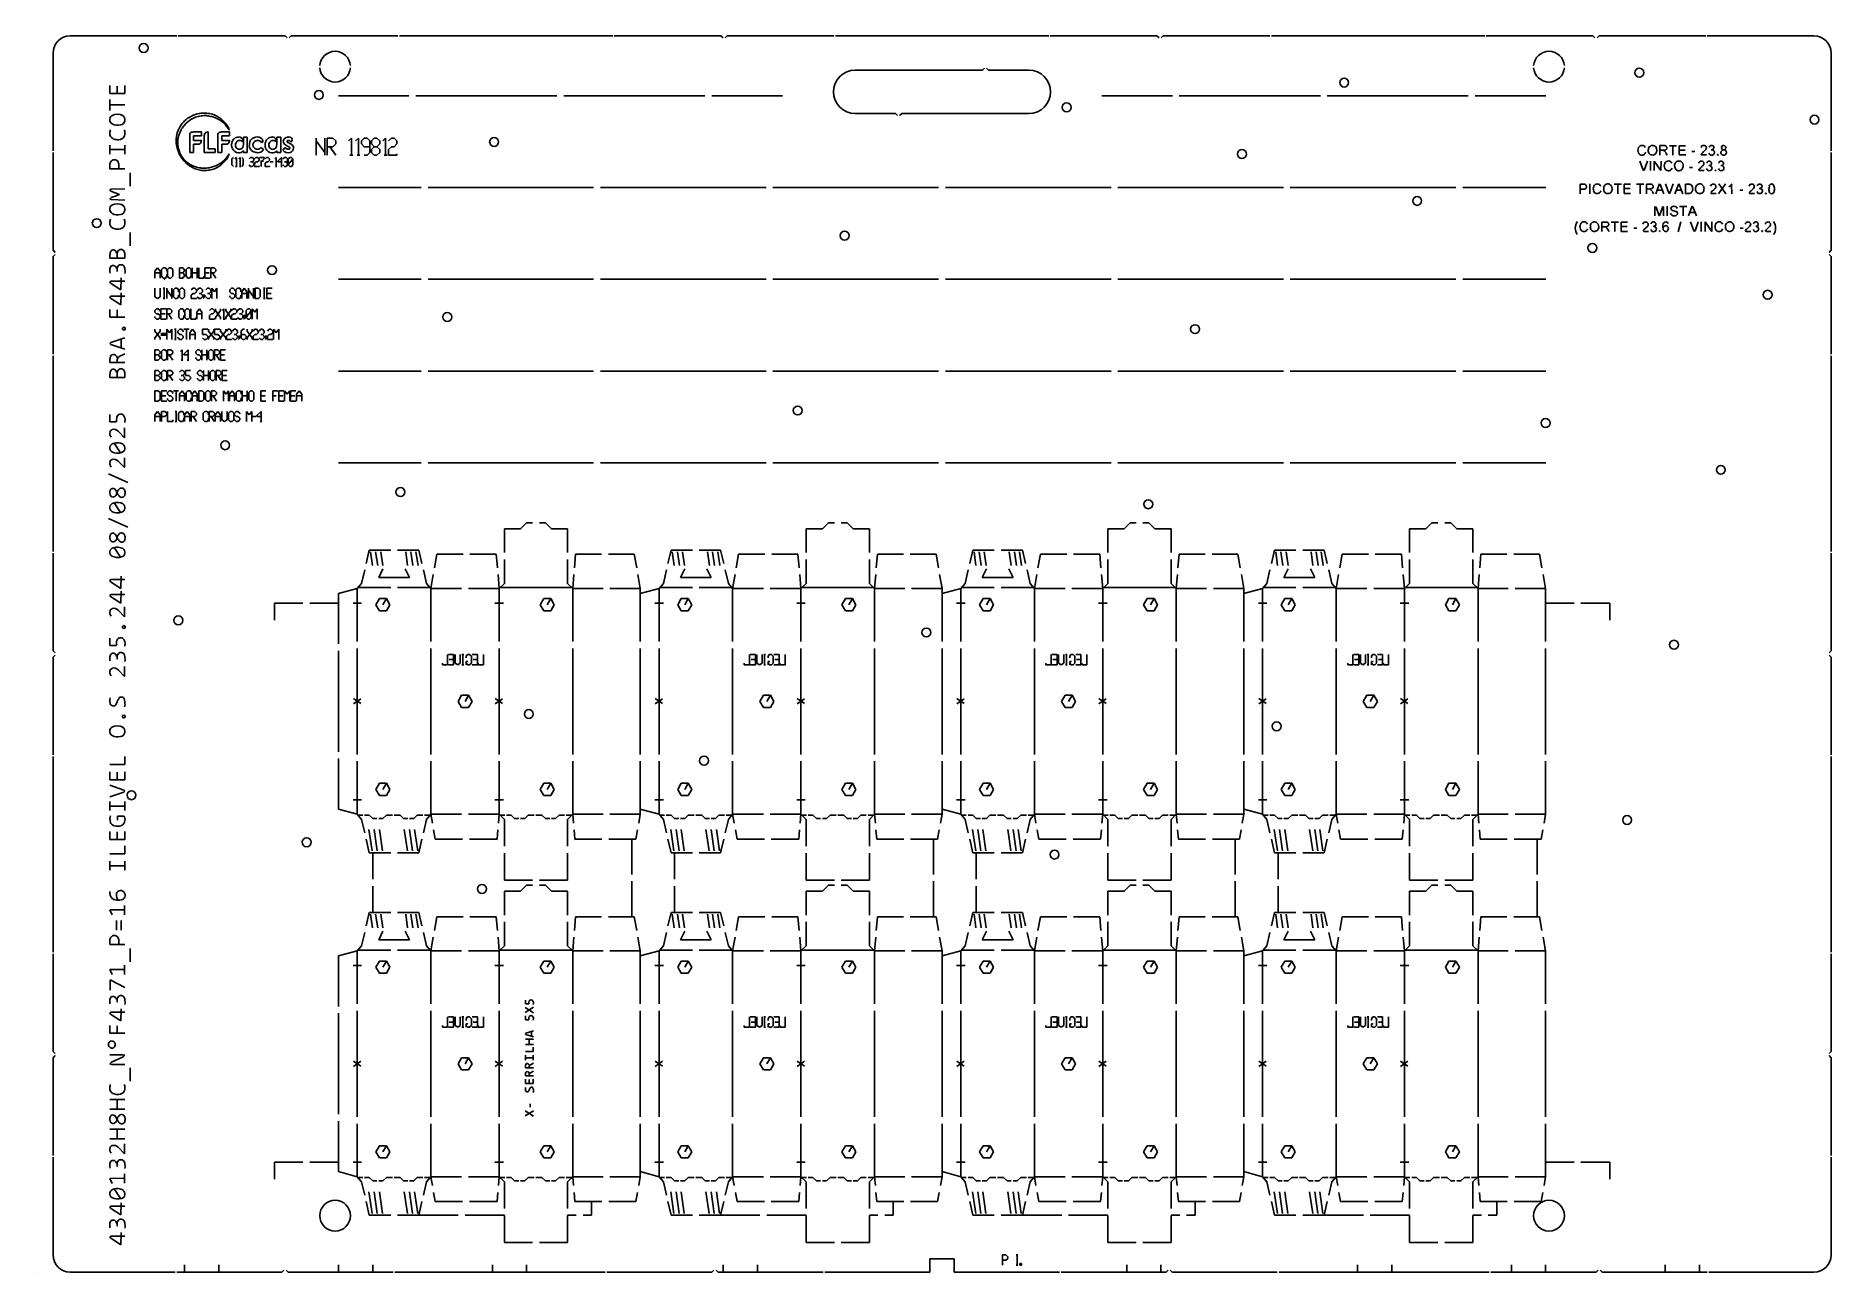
# Model space of a CAD drawing. Extents: x 0 to 1050, y 0 to 723.
import ezdxf

# ---------------------------------------------------------------- set-up
doc = ezdxf.new("R2010")
doc.units = 0
doc.layers.add('LAYOUT_PONTES', color=4, linetype='CONTINUOUS')

msp = doc.modelspace()

# ---------------------------------------------------------------- linework, layer by layer
at = {"layer": 'Layout_Pontes', "color": 16, "linetype": 'CONTINUOUS', "true_color": 0x800000}
for p, q in [((82.4, 723), (20, 723)), ((145.7, 723), (83.3, 723)), ((146.9, 721.8), (145.7, 723)), ((149.3, 723), (148.1, 721.8)), ((211.7, 723), (149.3, 723)), ((275, 723), (212.6, 723)), ((337.4, 723), (275, 723)), ((400.7, 723), (338.3, 723)), ((401.9, 721.8), (400.7, 723)), ((404.3, 723), (403.1, 721.8)), ((466.7, 723), (404.3, 723)), ((530, 723), (467.6, 723)), ((592.4, 723), (530, 723)), ((655.7, 723), (593.3, 723)), ((656.9, 721.8), (655.7, 723)), ((659.3, 723), (658.1, 721.8)), ((721.7, 723), (659.3, 723)), ((785, 723), (722.6, 723)), ((847.4, 723), (785, 723)), ((910.7, 723), (848.3, 723)), ((911.9, 721.8), (910.7, 723)), ((914.3, 723), (913.1, 721.8)), ((976.7, 723), (914.3, 723)), ((1040, 723), (977.6, 723)), ((10, 713), (10, 655.8)), ((554.8, 704.2), (553.6, 703)), ((557.2, 703), (556, 704.2)), ((1050, 655.8), (1050, 713)), ((530, 703), (479.2, 703)), ((553.6, 703), (530, 703)), ((580.8, 703), (557.2, 703)), ((479.2, 677.6), (502.8, 677.6)), ((502.8, 677.6), (504, 676.4)), ((505.2, 676.4), (506.4, 677.6)), ((506.4, 677.6), (530, 677.6)), ((530, 677.6), (580.8, 677.6)), ((10, 654.8), (10, 597.6)), ((1050, 597.6), (1050, 654.8)), ((10, 597.6), (11.2, 596.4)), ((11.2, 595.2), (10, 594)), ((10, 594), (10, 536.8)), ((1048.8, 596.4), (1050, 597.6)), ((1050, 594), (1048.8, 595.2)), ((1050, 536.8), (1050, 594)), ((10, 535.8), (10, 478.7)), ((1050, 478.7), (1050, 535.8)), ((10, 478.7), (10, 421.5)), ((1050, 421.5), (1050, 478.7)), ((10, 420.5), (10, 363.3)), ((1050, 363.3), (1050, 420.5)), ((10, 363.3), (11.2, 362.1)), ((11.2, 360.9), (10, 359.7)), ((10, 359.7), (10, 302.5)), ((1048.8, 362.1), (1050, 363.3)), ((1050, 359.7), (1048.8, 360.9)), ((1050, 302.5), (1050, 359.7)), ((10, 301.5), (10, 244.3)), ((1050, 244.3), (1050, 301.5)), ((10, 244.3), (10, 187.1)), ((1050, 187.1), (1050, 244.3)), ((10, 186.2), (10, 129)), ((1050, 129), (1050, 186.2)), ((10, 129), (11.2, 127.8)), ((11.2, 126.6), (10, 125.4)), ((1048.8, 127.8), (1050, 129)), ((1050, 125.4), (1048.8, 126.6)), ((10, 125.4), (10, 68.2)), ((1050, 68.2), (1050, 125.4)), ((10, 67.2), (10, 10)), ((1050, 10), (1050, 67.2)), ((0, 0), (0, 0)), ((0, 0), (0, 0)), ((0, 0), (0, 0)), ((0, 0), (0, 0)), ((0, 0), (0, 0)), ((0, 0), (0, 0)), ((0, 0), (0, 0)), ((0, 0), (0, 0)), ((0, 0), (0, 0)), ((0, 0), (0, 0)), ((0, 0), (0, 0)), ((0, 0), (0, 0)), ((0, 0), (0, 0)), ((0, 0), (0, 0)), ((0, 0), (0, 0)), ((0, 0), (0, 0)), ((0, 0), (0, 0)), ((0, 0), (0, 0)), ((0, 0), (0, 0)), ((0, 0), (0, 0)), ((0, 0), (0, 0)), ((0, 0), (0, 0)), ((0, 0), (0, 0)), ((0, 0), (0, 0)), ((0, 0), (0, 0)), ((0, 0), (0, 0)), ((0, 0), (0, 0)), ((0, 0), (0, 0)), ((0, 0), (0, 0)), ((0, 0), (0, 0)), ((0, 0), (0, 0)), ((0, 0), (0, 0)), ((0, 0), (0, 0)), ((0, 0), (0, 0)), ((0, 0), (0, 0)), ((0, 0), (0, 0)), ((0, 0), (0, 0)), ((0, 0), (0, 0)), ((0, 0), (0, 0)), ((0, 0), (0, 0)), ((0, 0), (0, 0)), ((0, 0), (0, 0)), ((0, 0), (0, 0)), ((0, 0), (0, 0)), ((0, 0), (0, 0)), ((0, 0), (0, 0)), ((0, 0), (0, 0)), ((0, 0), (0, 0)), ((0, 0), (0, 0)), ((0, 0), (0, 0)), ((0, 0), (0, 0)), ((0, 0), (0, 0)), ((0, 0), (0, 0)), ((0, 0), (0, 0)), ((0, 0), (0, 0)), ((0, 0), (0, 0)), ((20, 0), (81.5, 0)), ((82.5, 0), (143.9, 0)), ((143.9, 0), (145.1, 1.2)), ((146.3, 1.2), (147.5, 0)), ((147.5, 0), (209, 0)), ((210, 0), (271.4, 0)), ((271.4, 0), (332.9, 0)), ((333.9, 0), (395.4, 0)), ((395.4, 0), (396.6, 1.2)), ((397.8, 1.2), (399, 0)), ((399, 0), (460.4, 0)), ((461.4, 0), (522.9, 0)), ((522.9, 0), (522.9, 7.7)), ((522.9, 7.7), (537.1, 7.7)), ((537.1, 7.7), (537.1, 0)), ((537.1, 0), (598.6, 0)), ((599.6, 0), (661, 0)), ((661, 0), (662.2, 1.2)), ((663.4, 1.2), (664.6, 0)), ((664.6, 0), (726.1, 0)), ((727.1, 0), (788.5, 0)), ((788.5, 0), (850, 0)), ((851, 0), (912.5, 0)), ((912.5, 0), (913.7, 1.2)), ((914.9, 1.2), (916.1, 0)), ((916.1, 0), (977.5, 0)), ((978.5, 0), (1040, 0))]:
    msp.add_line(p, q, dxfattribs=at)
at = {"layer": 'Layout_Pontes', "color": 4, "linetype": 'CONTINUOUS', "true_color": 0x00ffff}
for p, q in [((43.3, 693.9), (43.3, 689.3)), ((47.5, 689.3), (47.5, 693.7)), ((52, 689.3), (52, 693.9)), ((43.3, 689.3), (52, 689.3)), ((43.3, 679.4), (43.3, 685.9)), ((52.1, 682.7), (43.3, 682.7)), ((82.1, 662.7), (82.3, 664.3)), ((82.1, 662.2), (82.1, 662.7)), ((82.1, 661.2), (82.1, 662.2)), ((82.4, 664.9), (82.5, 665.3)), ((83, 662.1), (82.9, 661.1)), ((83.1, 662.7), (83, 662.1)), ((83.2, 663.1), (83.1, 662.7)), ((83.4, 664.1), (83.2, 663.1)), ((90, 654.8), (90, 664.8)), ((91.9, 666.8), (96.8, 666.8)), ((96.8, 664.6), (92.2, 664.6)), ((92.2, 664.6), (92.2, 661.9)), ((92.2, 661.9), (96.8, 661.9)), ((96.8, 666.8), (96.8, 664.6)), ((98.5, 654.8), (98.5, 665)), ((100.8, 666.8), (100.8, 657)), ((106.4, 654.8), (106.4, 664.8)), ((108.3, 666.8), (113.3, 666.8)), ((113.3, 664.6), (108.7, 664.6)), ((108.7, 664.6), (108.7, 661.9)), ((108.7, 661.9), (113.3, 661.9)), ((113, 668), (112.5, 668.8)), ((112.8, 668.9), (113.2, 668)), ((113.2, 668), (113, 668)), ((113.3, 666.8), (113.3, 664.6)), ((121.4, 663.7), (123.6, 663.7)), ((121.4, 660.1), (121.4, 663.7)), ((123.6, 663.7), (123.6, 654.8)), ((141, 663.7), (143.2, 663.7)), ((141, 660.1), (141, 663.7)), ((143.2, 663.7), (143.2, 654.8)), ((163.9, 663.2), (163.9, 653.2)), ((168.9, 654.9), (163.9, 661.6)), ((168.9, 653.2), (168.9, 663.2)), ((170.4, 663.2), (173.7, 663.2)), ((170.4, 653.2), (170.4, 663.2)), ((173.7, 663.2), (175.4, 661.6)), ((175.4, 661.6), (175.4, 659.9)), ((182.9, 661.6), (184.5, 663.2)), ((184.5, 663.2), (184.5, 653.2)), ((187, 661.6), (188.7, 663.2)), ((188.7, 663.2), (188.7, 653.2)), ((192, 663.2), (190.4, 661.6)), ((190.4, 661.6), (190.4, 659.9)), ((193.7, 663.2), (192, 663.2)), ((195.4, 661.6), (193.7, 663.2)), ((195.4, 654.9), (195.4, 661.6)), ((196.2, 661.6), (197.9, 663.2)), ((196.2, 659.9), (196.2, 661.6)), ((197.9, 663.2), (199.5, 663.2)), ((199.5, 663.2), (201.2, 661.6)), ((201.2, 661.6), (201.2, 659.9)), ((202.9, 661.6), (204.5, 663.2)), ((204.5, 663.2), (204.5, 653.2)), ((206.2, 661.6), (207.9, 663.2)), ((207.9, 663.2), (209.5, 663.2)), ((209.5, 663.2), (211.2, 661.6)), ((211.2, 661.6), (211.2, 659.9)), ((43.3, 653.9), (43.3, 659.1)), ((52, 656.5), (43.3, 656.5)), ((52, 659.1), (52, 653.9)), ((92.2, 654.8), (90, 654.8)), ((94.9, 659.7), (92.2, 659.7)), ((92.2, 659.7), (92.2, 654.8)), ((104.9, 654.8), (98.5, 654.8)), ((100.8, 657), (104.9, 657)), ((104.9, 657), (104.9, 654.8)), ((108.7, 654.8), (106.4, 654.8)), ((111.4, 659.7), (108.7, 659.7)), ((108.7, 659.7), (108.7, 654.8)), ((112.4, 653.1), (112.9, 653.9)), ((113.1, 653.8), (112.7, 652.9)), ((112.9, 653.9), (113.1, 653.8)), ((115.5, 651.9), (114.6, 651.1)), ((114.6, 651.1), (114.6, 647.6)), ((116.4, 651.1), (117.3, 651.9)), ((117.3, 651.9), (117.3, 646.7)), ((118.6, 651.1), (119.5, 651.9)), ((119.5, 651.9), (119.5, 646.7)), ((121.2, 651.1), (120.4, 651.9)), ((121.2, 647.6), (121.2, 651.1)), ((121.4, 654.8), (121.4, 655.8)), ((123.6, 654.8), (121.4, 654.8)), ((124.8, 651.1), (125.6, 651.9)), ((125.6, 651.9), (126.5, 651.9)), ((126.5, 651.9), (127.4, 651.1)), ((127.4, 651.1), (127.4, 650.2)), ((127.8, 651.1), (128.7, 651.9)), ((128.7, 651.9), (129.6, 651.9)), ((129.6, 651.9), (130.5, 651.1)), ((130.5, 651.1), (130.5, 650.2)), ((133.6, 651.9), (130.9, 651.9)), ((130.9, 651.9), (130.9, 651.5)), ((131.6, 657.7), (133.2, 656.5)), ((133.6, 651.1), (131.8, 649.3)), ((133.6, 651.9), (133.6, 651.1)), ((134, 651.1), (134.9, 651.9)), ((134.9, 651.9), (135.8, 651.9)), ((135.8, 651.9), (136.6, 651.1)), ((136.6, 651.1), (136.6, 650.2)), ((139.7, 651.1), (140.6, 651.9)), ((140.6, 651.9), (140.6, 646.7)), ((141, 654.8), (141, 655.8)), ((143.2, 654.8), (141, 654.8)), ((143.7, 651.9), (141.5, 649.7)), ((143.7, 646.7), (143.7, 651.9)), ((144.4, 656.2), (145.8, 657.7)), ((144.5, 651.1), (145.4, 651.9)), ((145.4, 651.9), (146.3, 651.9)), ((146.3, 651.9), (147.2, 651.1)), ((147.2, 651.1), (147.2, 650.2)), ((147.6, 651.1), (148.5, 651.9)), ((147.6, 647.6), (147.6, 651.1)), ((148.5, 651.9), (149.4, 651.9)), ((150.3, 651.1), (149.2, 649.3)), ((149.4, 651.9), (150.3, 651.1)), ((150.3, 651.1), (150.3, 647.6)), ((173.7, 658.2), (170.4, 658.2)), ((172, 658.2), (175.4, 653.2)), ((175.4, 659.9), (173.7, 658.2)), ((183.7, 653.2), (185.4, 653.2)), ((187.9, 653.2), (189.5, 653.2)), ((190.4, 659.9), (192, 658.2)), ((192, 658.2), (195.4, 658.2)), ((192, 653.2), (193.7, 653.2)), ((193.7, 653.2), (195.4, 654.9)), ((197.9, 658.2), (196.2, 659.9)), ((196.2, 656.6), (197.9, 658.2)), ((196.2, 654.9), (196.2, 656.6)), ((197.9, 653.2), (196.2, 654.9)), ((197.9, 658.2), (199.5, 658.2)), ((199.5, 653.2), (197.9, 653.2)), ((201.2, 659.9), (199.5, 658.2)), ((199.5, 658.2), (201.2, 656.6)), ((201.2, 654.9), (199.5, 653.2)), ((201.2, 656.6), (201.2, 654.9)), ((203.7, 653.2), (205.4, 653.2)), ((207.9, 658.2), (206.2, 656.6)), ((206.2, 656.6), (206.2, 653.2)), ((206.2, 653.2), (211.2, 653.2)), ((209.5, 658.2), (207.9, 658.2)), ((211.2, 659.9), (209.5, 658.2)), ((211.2, 653.2), (211.2, 654.1)), ((43.3, 645.3), (43.3, 647.4)), ((52.1, 645.3), (43.3, 645.3)), ((48.5, 647.3), (48.5, 645.3)), ((55.1, 635.1), (55.1, 643)), ((97.7, 645.7), (98.1, 645.7)), ((98.1, 645.7), (98.6, 645.7)), ((98.5, 644.2), (98.1, 644.3)), ((98.8, 645.7), (98.9, 645.7)), ((98.9, 645.7), (99.7, 645.7)), ((99.8, 644.3), (99, 644.3)), ((114.6, 647.6), (115.5, 646.7)), ((116.8, 646.7), (117.7, 646.7)), ((119, 646.7), (119.9, 646.7)), ((120.4, 646.7), (121.2, 647.6)), ((125.6, 646.7), (124.8, 647.6)), ((125.6, 649.3), (126.5, 649.3)), ((126.5, 646.7), (125.6, 646.7)), ((127.4, 650.2), (126.5, 649.3)), ((126.5, 649.3), (127.4, 648.4)), ((127.4, 647.6), (126.5, 646.7)), ((127.4, 648.4), (127.4, 647.6)), ((128.7, 649.3), (127.8, 648.4)), ((127.8, 648.4), (127.8, 646.7)), ((127.8, 646.7), (130.5, 646.7)), ((129.6, 649.3), (128.7, 649.3)), ((130.5, 650.2), (129.6, 649.3)), ((130.5, 646.7), (130.5, 647.1)), ((131.4, 649.7), (133.1, 649.7)), ((131.8, 649.3), (131.8, 646.7)), ((134.9, 649.3), (134, 648.4)), ((134, 648.4), (134, 646.7)), ((134, 646.7), (136.6, 646.7)), ((135.8, 649.3), (134.9, 649.3)), ((136.6, 650.2), (135.8, 649.3)), ((136.6, 646.7), (136.6, 647.1)), ((137.1, 649.3), (138.8, 649.3)), ((140.2, 646.7), (141, 646.7)), ((141.5, 649.7), (141.5, 649.3)), ((141.5, 649.3), (144.1, 649.3)), ((143.2, 646.7), (144.1, 646.7)), ((145.4, 646.7), (144.5, 647.6)), ((145.4, 649.3), (146.3, 649.3)), ((146.3, 646.7), (145.4, 646.7)), ((147.2, 650.2), (146.3, 649.3)), ((146.3, 649.3), (147.2, 648.4)), ((147.2, 647.6), (146.3, 646.7)), ((147.2, 648.4), (147.2, 647.6)), ((148.7, 649.3), (147.6, 647.6)), ((148.5, 646.7), (147.6, 647.6)), ((149.4, 646.7), (148.5, 646.7)), ((149.2, 649.3), (148.7, 649.3)), ((150.3, 647.6), (149.4, 646.7)), ((43.3, 632.9), (44.1, 633.3)), ((43.9, 632.2), (43.3, 632.9)), ((48.9, 630.3), (43.9, 632.2)), ((44.1, 633.3), (52.1, 633.6)), ((43.3, 627.7), (43.9, 628.3)), ((44.1, 627.3), (43.3, 627.7)), ((52.1, 627), (44.1, 627.3)), ((55.1, 608.1), (55.1, 600.2)), ((43.3, 593), (43.3, 595.1)), ((52, 593), (43.3, 593)), ((47.5, 593), (47.5, 595.4)), ((52, 595.1), (52, 593)), ((44, 579.5), (43.3, 579.1)), ((43.3, 579.1), (43.7, 578.3)), ((43.7, 578.3), (49.7, 574.4)), ((52.1, 579.5), (44, 579.5)), ((47.5, 585.3), (47.5, 586.8)), ((49.7, 574.4), (49.8, 581.5)), ((69.6, 585.4), (71.1, 587.4)), ((69.6, 581.4), (69.6, 585.4)), ((69.6, 584.4), (72.6, 584.4)), ((71.1, 587.4), (72.6, 585.4)), ((72.6, 585.4), (72.6, 581.4)), ((73.5, 586.4), (74.5, 587.4)), ((73.5, 582.4), (73.5, 586.4)), ((74.5, 581.4), (73.5, 582.4)), ((74.5, 587.4), (75.8, 587.4)), ((75.8, 581.4), (74.5, 581.4)), ((75, 581.4), (75, 580.9)), ((75, 580.9), (75.5, 580.7)), ((75.5, 580.7), (75, 580.4)), ((75.8, 587.4), (76.5, 586.4)), ((76.5, 582.4), (75.8, 581.4)), ((76.5, 586.4), (76.5, 585.4)), ((76.5, 583.4), (76.5, 582.4)), ((77, 586.4), (78, 587.4)), ((77, 582.4), (77, 586.4)), ((78, 581.4), (77, 582.4)), ((78, 587.4), (79, 587.4)), ((79, 581.4), (78, 581.4)), ((79, 587.4), (80, 586.4)), ((80, 582.4), (79, 581.4)), ((80, 586.4), (80, 582.4)), ((84, 581.4), (84, 587.4)), ((84, 587.4), (86, 587.4)), ((86, 584.4), (84, 584.4)), ((86, 581.4), (84, 581.4)), ((86, 587.4), (87, 586.2)), ((87, 585.6), (86, 584.4)), ((86, 584.4), (87, 583.2)), ((87, 582.6), (86, 581.4)), ((87, 586.2), (87, 585.6)), ((87, 583.2), (87, 582.6)), ((87.9, 586.4), (88.9, 587.4)), ((87.9, 582.4), (87.9, 586.4)), ((88.9, 581.4), (87.9, 582.4)), ((88.9, 587.4), (89.9, 587.4)), ((89.9, 581.4), (88.9, 581.4)), ((89.9, 587.4), (90.9, 586.4)), ((90.9, 582.4), (89.9, 581.4)), ((90.9, 586.4), (90.9, 582.4)), ((91.4, 581.4), (91.4, 587.4)), ((91.4, 584.4), (94.4, 584.4)), ((94.4, 581.4), (94.4, 587.4)), ((95.3, 587.4), (95.3, 581.4)), ((95.3, 581.4), (98.3, 581.4)), ((98.3, 581.4), (98.3, 582.4)), ((98.8, 587.4), (101.8, 587.4)), ((98.8, 581.4), (98.8, 587.4)), ((98.8, 584.4), (101.3, 584.4)), ((101.8, 581.4), (98.8, 581.4)), ((102.3, 587.4), (104.3, 587.4)), ((102.3, 581.4), (102.3, 587.4)), ((104.3, 584.4), (102.3, 584.4)), ((103.3, 584.4), (105.3, 581.4)), ((104.3, 587.4), (105.3, 586.4)), ((105.3, 585.4), (104.3, 584.4)), ((105.3, 586.4), (105.3, 585.4)), ((44, 570.8), (43.3, 570.4)), ((43.3, 570.4), (43.7, 569.6)), ((43.7, 569.6), (49.7, 565.7)), ((52.1, 570.8), (44, 570.8)), ((49.7, 565.7), (49.8, 572.7)), ((69.6, 575.4), (69.6, 570.4)), ((69.6, 570.4), (71.1, 569.4)), ((71.1, 569.4), (72.6, 570.4)), ((72.6, 570.4), (72.6, 575.4)), ((74.5, 575.4), (75.5, 575.4)), ((74.5, 569.4), (75.5, 569.4)), ((75, 569.4), (75, 575.4)), ((76.5, 575.4), (76.5, 569.4)), ((79.5, 570.4), (76.5, 574.4)), ((79.5, 569.4), (79.5, 575.4)), ((80.4, 574.4), (81.4, 575.4)), ((80.4, 570.4), (80.4, 574.4)), ((81.4, 569.4), (80.4, 570.4)), ((81.4, 575.4), (82.7, 575.4)), ((82.7, 569.4), (81.4, 569.4)), ((82.7, 575.4), (83.4, 574.4)), ((83.4, 570.4), (82.7, 569.4)), ((83.4, 574.4), (83.4, 573.4)), ((83.4, 571.4), (83.4, 570.4)), ((83.9, 574.4), (84.9, 575.4)), ((83.9, 570.4), (83.9, 574.4)), ((84.9, 569.4), (83.9, 570.4)), ((84.9, 575.4), (85.9, 575.4)), ((85.9, 569.4), (84.9, 569.4)), ((85.9, 575.4), (86.9, 574.4)), ((86.9, 570.4), (85.9, 569.4)), ((86.9, 574.4), (86.9, 570.4)), ((90.9, 574.4), (91.9, 575.4)), ((91.9, 572.4), (90.9, 571.4)), ((90.9, 571.4), (90.9, 569.4)), ((90.9, 569.4), (93.9, 569.4)), ((91.9, 575.4), (92.9, 575.4)), ((92.9, 572.4), (91.9, 572.4)), ((92.9, 575.4), (93.9, 574.4)), ((93.9, 573.4), (92.9, 572.4)), ((93.9, 574.4), (93.9, 573.4)), ((93.9, 569.4), (93.9, 569.9)), ((94.4, 574.4), (95.4, 575.4)), ((95.4, 569.4), (94.4, 570.4)), ((95.4, 575.4), (96.4, 575.4)), ((95.4, 572.4), (96.4, 572.4)), ((96.4, 569.4), (95.4, 569.4)), ((96.4, 575.4), (97.4, 574.4)), ((97.4, 573.4), (96.4, 572.4)), ((96.4, 572.4), (97.4, 571.4)), ((97.4, 570.4), (96.4, 569.4)), ((97.4, 574.4), (97.4, 573.4)), ((97.4, 571.4), (97.4, 570.4)), ((97.9, 571.4), (98.9, 571.4)), ((97.9, 570.4), (97.9, 571.4)), ((98.9, 570.4), (97.9, 570.4)), ((97.9, 569.4), (98.9, 570.4)), ((98.9, 571.4), (98.9, 570.4)), ((99.4, 574.4), (100.4, 575.4)), ((100.4, 569.4), (99.4, 570.4)), ((100.4, 575.4), (101.4, 575.4)), ((100.4, 572.4), (101.4, 572.4)), ((101.4, 569.4), (100.4, 569.4)), ((101.4, 575.4), (102.4, 574.4)), ((102.4, 573.4), (101.4, 572.4)), ((101.4, 572.4), (102.4, 571.4)), ((102.4, 570.4), (101.4, 569.4)), ((102.4, 574.4), (102.4, 573.4)), ((102.4, 571.4), (102.4, 570.4)), ((102.9, 569.4), (102.9, 575.4)), ((102.9, 575.4), (104.4, 573.4)), ((104.4, 573.4), (105.9, 575.4)), ((105.9, 575.4), (105.9, 569.4)), ((113.4, 574.4), (114.4, 575.4)), ((113.4, 573.4), (113.4, 574.4)), ((114.4, 572.4), (113.4, 573.4)), ((113.4, 570.9), (113.4, 570.4)), ((113.4, 570.4), (114.4, 569.4)), ((114.4, 575.4), (115.4, 575.4)), ((115.4, 572.4), (114.4, 572.4)), ((114.4, 569.4), (115.4, 569.4)), ((115.4, 575.4), (116.4, 574.4)), ((116.4, 571.4), (115.4, 572.4)), ((115.4, 569.4), (116.4, 570.4)), ((116.4, 574.4), (116.4, 573.9)), ((116.4, 570.4), (116.4, 571.4)), ((116.9, 574.4), (117.9, 575.4)), ((116.9, 570.4), (116.9, 574.4)), ((117.9, 569.4), (116.9, 570.4)), ((117.9, 575.4), (119.2, 575.4)), ((119.2, 569.4), (117.9, 569.4)), ((119.2, 575.4), (119.9, 574.4)), ((119.9, 570.4), (119.2, 569.4)), ((119.9, 574.4), (119.9, 573.4)), ((119.9, 571.4), (119.9, 570.4)), ((120.4, 573.4), (121.9, 575.4)), ((120.4, 569.4), (120.4, 573.4)), ((120.4, 572.4), (123.4, 572.4)), ((121.9, 575.4), (123.4, 573.4)), ((123.4, 573.4), (123.4, 569.4)), ((124.3, 575.4), (124.3, 569.4)), ((127.3, 570.4), (124.3, 574.4)), ((127.3, 569.4), (127.3, 575.4)), ((128.2, 569.4), (128.2, 575.4)), ((128.2, 575.4), (130.2, 575.4)), ((130.2, 569.4), (128.2, 569.4)), ((130.2, 575.4), (131.2, 574.4)), ((131.2, 570.4), (130.2, 569.4)), ((131.2, 574.4), (131.2, 570.4)), ((133.1, 575.4), (134.1, 575.4)), ((133.1, 569.4), (134.1, 569.4)), ((133.6, 569.4), (133.6, 575.4)), ((135.1, 575.4), (138.1, 575.4)), ((135.1, 569.4), (135.1, 575.4)), ((135.1, 572.4), (137.6, 572.4)), ((138.1, 569.4), (135.1, 569.4)), ((43.3, 558.5), (43.3, 563)), ((52.1, 558.5), (43.3, 558.5)), ((47.6, 562.8), (47.6, 558.5)), ((69.6, 562.4), (70.6, 563.4)), ((69.6, 561.4), (69.6, 562.4)), ((70.6, 560.4), (69.6, 561.4)), ((69.6, 558.9), (69.6, 558.4)), ((69.6, 558.4), (70.6, 557.4)), ((70.6, 563.4), (71.6, 563.4)), ((71.6, 560.4), (70.6, 560.4)), ((70.6, 557.4), (71.6, 557.4)), ((71.6, 563.4), (72.6, 562.4)), ((72.6, 559.4), (71.6, 560.4)), ((71.6, 557.4), (72.6, 558.4)), ((72.6, 562.4), (72.6, 561.9)), ((72.6, 558.4), (72.6, 559.4)), ((73.1, 563.4), (76.1, 563.4)), ((73.1, 557.4), (73.1, 563.4)), ((73.1, 560.4), (75.6, 560.4)), ((76.1, 557.4), (73.1, 557.4)), ((76.6, 563.4), (78.6, 563.4)), ((76.6, 557.4), (76.6, 563.4)), ((78.6, 560.4), (76.6, 560.4)), ((77.6, 560.4), (79.6, 557.4)), ((78.6, 563.4), (79.6, 562.4)), ((79.6, 561.4), (78.6, 560.4)), ((79.6, 562.4), (79.6, 561.4)), ((83.6, 562.4), (84.6, 563.4)), ((83.6, 558.4), (83.6, 562.4)), ((84.6, 557.4), (83.6, 558.4)), ((84.6, 563.4), (85.9, 563.4)), ((85.9, 557.4), (84.6, 557.4)), ((85.9, 563.4), (86.6, 562.4)), ((86.6, 558.4), (85.9, 557.4)), ((86.6, 562.4), (86.6, 561.4)), ((86.6, 559.4), (86.6, 558.4)), ((87.1, 562.4), (88.1, 563.4)), ((87.1, 558.4), (87.1, 562.4)), ((88.1, 557.4), (87.1, 558.4)), ((88.1, 563.4), (89.1, 563.4)), ((89.1, 557.4), (88.1, 557.4)), ((89.1, 563.4), (90.1, 562.4)), ((90.1, 558.4), (89.1, 557.4)), ((90.1, 562.4), (90.1, 558.4)), ((90.6, 563.4), (90.6, 557.4)), ((90.6, 557.4), (93.6, 557.4)), ((93.6, 557.4), (93.6, 558.4)), ((94.1, 561.4), (95.6, 563.4)), ((94.1, 557.4), (94.1, 561.4)), ((94.1, 560.4), (97.1, 560.4)), ((95.6, 563.4), (97.1, 561.4)), ((97.1, 561.4), (97.1, 557.4)), ((101.5, 562.4), (102.5, 563.4)), ((102.5, 560.4), (101.5, 559.4)), ((101.5, 559.4), (101.5, 557.4)), ((101.5, 557.4), (104.5, 557.4)), ((102.5, 563.4), (103.5, 563.4)), ((103.5, 560.4), (102.5, 560.4)), ((103.5, 563.4), (104.5, 562.4)), ((104.5, 561.4), (103.5, 560.4)), ((104.5, 562.4), (104.5, 561.4)), ((104.5, 557.4), (104.5, 557.9)), ((105, 563.4), (105, 562.4)), ((105, 562.4), (108, 558.4)), ((108, 562.4), (105, 558.4)), ((105, 558.4), (105, 557.4)), ((108, 563.4), (108, 562.4)), ((108, 558.4), (108, 557.4)), ((109, 562.4), (110, 563.4)), ((109.5, 557.4), (110.5, 557.4)), ((110, 563.4), (110, 557.4)), ((111, 563.4), (111, 562.4)), ((111, 562.4), (114, 558.4)), ((114, 562.4), (111, 558.4)), ((111, 558.4), (111, 557.4)), ((114, 563.4), (114, 562.4)), ((114, 558.4), (114, 557.4)), ((114.5, 562.4), (115.5, 563.4)), ((115.5, 560.4), (114.5, 559.4)), ((114.5, 559.4), (114.5, 557.4)), ((114.5, 557.4), (117.5, 557.4)), ((115.5, 563.4), (116.5, 563.4)), ((116.5, 560.4), (115.5, 560.4)), ((116.5, 563.4), (117.5, 562.4)), ((117.5, 561.4), (116.5, 560.4)), ((117.5, 562.4), (117.5, 561.4)), ((117.5, 557.4), (117.5, 557.9)), ((118, 562.4), (119, 563.4)), ((119, 557.4), (118, 558.4)), ((119, 563.4), (120, 563.4)), ((119, 560.4), (120, 560.4)), ((120, 557.4), (119, 557.4)), ((120, 563.4), (121, 562.4)), ((121, 561.4), (120, 560.4)), ((120, 560.4), (121, 559.4)), ((121, 558.4), (120, 557.4)), ((121, 562.4), (121, 561.4)), ((121, 559.4), (121, 558.4)), ((121.5, 559.4), (122.5, 559.4)), ((121.5, 558.4), (121.5, 559.4)), ((122.5, 558.4), (121.5, 558.4)), ((121.5, 557.4), (122.5, 558.4)), ((122.5, 559.4), (122.5, 558.4)), ((123, 562.4), (124, 563.4)), ((123, 558.4), (123, 562.4)), ((124.3, 560.4), (123, 558.4)), ((124, 557.4), (123, 558.4)), ((124, 563.4), (125, 563.4)), ((125, 557.4), (124, 557.4)), ((124.8, 560.4), (124.3, 560.4)), ((126, 562.4), (124.8, 560.4)), ((125, 563.4), (126, 562.4)), ((126, 558.4), (125, 557.4)), ((126, 562.4), (126, 558.4)), ((126.5, 557.4), (126.5, 563.4)), ((126.5, 563.4), (128, 561.4)), ((128, 561.4), (129.5, 563.4)), ((129.5, 563.4), (129.5, 557.4)), ((43.8, 543.7), (52.1, 546.5)), ((69.6, 551.4), (69.6, 550.4)), ((69.6, 550.4), (72.6, 546.4)), ((72.6, 550.4), (69.6, 546.4)), ((69.6, 546.4), (69.6, 545.4)), ((72.6, 551.4), (72.6, 550.4)), ((72.6, 546.4), (72.6, 545.4)), ((73.1, 548.9), (76.1, 548.9)), ((73.1, 547.9), (76.1, 547.9)), ((76.6, 545.4), (76.6, 551.4)), ((76.6, 551.4), (78.1, 549.4)), ((78.1, 549.4), (79.6, 551.4)), ((79.6, 551.4), (79.6, 545.4)), ((81.1, 551.4), (82.1, 551.4)), ((81.6, 545.4), (81.6, 551.4)), ((83.1, 550.4), (84.1, 551.4)), ((83.1, 549.4), (83.1, 550.4)), ((84.1, 548.4), (83.1, 549.4)), ((83.1, 546.9), (83.1, 546.4)), ((83.1, 546.4), (84.1, 545.4)), ((84.1, 551.4), (85.1, 551.4)), ((85.1, 548.4), (84.1, 548.4)), ((85.1, 551.4), (86.1, 550.4)), ((86.1, 547.4), (85.1, 548.4)), ((85.1, 545.4), (86.1, 546.4)), ((86.1, 550.4), (86.1, 549.9)), ((86.1, 546.4), (86.1, 547.4)), ((86.6, 551.4), (89.6, 551.4)), ((88.1, 545.4), (88.1, 551.4)), ((90.1, 549.4), (91.6, 551.4)), ((90.1, 545.4), (90.1, 549.4)), ((90.1, 548.4), (93.1, 548.4)), ((91.6, 551.4), (93.1, 549.4)), ((93.1, 549.4), (93.1, 545.4)), ((100.5, 551.4), (97.5, 551.4)), ((97.5, 551.4), (97.5, 548.4)), ((97.5, 548.4), (99.5, 548.4)), ((98.5, 545.4), (97.5, 546.4)), ((99.5, 548.4), (100.5, 547.4)), ((100.5, 546.4), (99.5, 545.4)), ((100.5, 547.4), (100.5, 546.4)), ((101, 551.4), (101, 550.4)), ((101, 550.4), (104, 546.4)), ((104, 550.4), (101, 546.4)), ((101, 546.4), (101, 545.4)), ((104, 551.4), (104, 550.4)), ((104, 546.4), (104, 545.4)), ((107.5, 551.4), (104.5, 551.4)), ((104.5, 551.4), (104.5, 548.4)), ((104.5, 548.4), (106.5, 548.4)), ((105.5, 545.4), (104.5, 546.4)), ((106.5, 548.4), (107.5, 547.4)), ((107.5, 546.4), (106.5, 545.4)), ((107.5, 547.4), (107.5, 546.4)), ((108, 551.4), (108, 550.4)), ((108, 550.4), (111, 546.4)), ((111, 550.4), (108, 546.4)), ((108, 546.4), (108, 545.4)), ((111, 551.4), (111, 550.4)), ((111, 546.4), (111, 545.4)), ((111.5, 550.4), (112.5, 551.4)), ((112.5, 548.4), (111.5, 547.4)), ((111.5, 547.4), (111.5, 545.4)), ((112.5, 551.4), (113.5, 551.4)), ((113.5, 548.4), (112.5, 548.4)), ((113.5, 551.4), (114.5, 550.4)), ((114.5, 549.4), (113.5, 548.4)), ((114.5, 550.4), (114.5, 549.4)), ((115, 550.4), (116, 551.4)), ((116, 545.4), (115, 546.4)), ((116, 551.4), (117, 551.4)), ((116, 548.4), (117, 548.4)), ((117, 551.4), (118, 550.4)), ((118, 549.4), (117, 548.4)), ((117, 548.4), (118, 547.4)), ((118, 546.4), (117, 545.4)), ((118, 550.4), (118, 549.4)), ((118, 547.4), (118, 546.4)), ((118.5, 547.4), (119.5, 547.4)), ((118.5, 546.4), (118.5, 547.4)), ((119.5, 546.4), (118.5, 546.4)), ((118.5, 545.4), (119.5, 546.4)), ((119.5, 547.4), (119.5, 546.4)), ((121, 551.4), (120, 550.4)), ((120, 550.4), (120, 546.4)), ((122, 548.4), (120, 548.4)), ((120, 546.4), (121, 545.4)), ((122, 551.4), (121, 551.4)), ((123, 547.4), (122, 548.4)), ((122, 545.4), (123, 546.4)), ((123, 546.4), (123, 547.4)), ((123.5, 551.4), (123.5, 550.4)), ((123.5, 550.4), (126.5, 546.4)), ((126.5, 550.4), (123.5, 546.4)), ((123.5, 546.4), (123.5, 545.4)), ((126.5, 551.4), (126.5, 550.4)), ((126.5, 546.4), (126.5, 545.4)), ((127, 550.4), (128, 551.4)), ((128, 548.4), (127, 547.4)), ((127, 547.4), (127, 545.4)), ((128, 551.4), (129, 551.4)), ((129, 548.4), (128, 548.4)), ((129, 551.4), (130, 550.4)), ((130, 549.4), (129, 548.4)), ((130, 550.4), (130, 549.4)), ((130.5, 550.4), (131.5, 551.4)), ((131.5, 545.4), (130.5, 546.4)), ((131.5, 551.4), (132.5, 551.4)), ((131.5, 548.4), (132.5, 548.4)), ((132.5, 551.4), (133.5, 550.4)), ((133.5, 549.4), (132.5, 548.4)), ((132.5, 548.4), (133.5, 547.4)), ((133.5, 546.4), (132.5, 545.4)), ((133.5, 550.4), (133.5, 549.4)), ((133.5, 547.4), (133.5, 546.4)), ((134, 547.4), (135, 547.4)), ((134, 546.4), (134, 547.4)), ((135, 546.4), (134, 546.4)), ((134, 545.4), (135, 546.4)), ((135, 547.4), (135, 546.4)), ((135.5, 550.4), (136.5, 551.4)), ((136.5, 548.4), (135.5, 547.4)), ((135.5, 547.4), (135.5, 545.4)), ((136.5, 551.4), (137.5, 551.4)), ((137.5, 548.4), (136.5, 548.4)), ((137.5, 551.4), (138.5, 550.4)), ((138.5, 549.4), (137.5, 548.4)), ((138.5, 550.4), (138.5, 549.4)), ((139, 545.4), (139, 551.4)), ((139, 551.4), (140.5, 549.4)), ((140.5, 549.4), (142, 551.4)), ((142, 551.4), (142, 545.4)), ((43.3, 543.1), (43.8, 543.7)), ((43.8, 542.5), (43.3, 543.1)), ((52.1, 539.7), (43.8, 542.5)), ((48.7, 535.4), (52.1, 537.1)), ((49.8, 545.7), (49.8, 540.4)), ((69.6, 533.4), (69.6, 539.4)), ((69.6, 539.4), (71.6, 539.4)), ((71.6, 536.4), (69.6, 536.4)), ((71.6, 539.4), (72.6, 538.2)), ((72.6, 537.6), (71.6, 536.4)), ((71.6, 536.4), (72.6, 535.2)), ((72.6, 538.2), (72.6, 537.6)), ((73.5, 538.4), (74.5, 539.4)), ((73.5, 534.4), (73.5, 538.4)), ((74.5, 539.4), (75.5, 539.4)), ((75.5, 539.4), (76.5, 538.4)), ((76.5, 538.4), (76.5, 534.4)), ((77, 539.4), (79, 539.4)), ((77, 533.4), (77, 539.4)), ((79, 536.4), (77, 536.4)), ((78, 536.4), (80, 533.4)), ((79, 539.4), (80, 538.4)), ((80, 537.4), (79, 536.4)), ((80, 538.4), (80, 537.4)), ((81.1, 545.4), (82.1, 545.4)), ((84.1, 545.4), (85.1, 545.4)), ((84.5, 538.4), (85.5, 539.4)), ((85.5, 539.4), (85.5, 533.4)), ((89, 539.4), (86.5, 536.9)), ((86.5, 536.9), (86.5, 536.4)), ((86.5, 536.4), (89.5, 536.4)), ((89, 533.4), (89, 539.4)), ((93.5, 538.4), (94.5, 539.4)), ((93.5, 537.4), (93.5, 538.4)), ((94.5, 536.4), (93.5, 537.4)), ((94.5, 539.4), (95.5, 539.4)), ((95.5, 536.4), (94.5, 536.4)), ((95.5, 539.4), (96.5, 538.4)), ((96.5, 535.4), (95.5, 536.4)), ((96.5, 538.4), (96.5, 537.9)), ((97, 533.4), (97, 539.4)), ((97, 536.4), (100, 536.4)), ((99.5, 545.4), (98.5, 545.4)), ((100, 533.4), (100, 539.4)), ((100.9, 538.4), (101.9, 539.4)), ((100.9, 534.4), (100.9, 538.4)), ((101.9, 539.4), (102.9, 539.4)), ((102.9, 539.4), (103.9, 538.4)), ((103.9, 538.4), (103.9, 534.4)), ((104.4, 539.4), (106.4, 539.4)), ((104.4, 533.4), (104.4, 539.4)), ((106.4, 536.4), (104.4, 536.4)), ((105.4, 536.4), (107.4, 533.4)), ((106.5, 545.4), (105.5, 545.4)), ((106.4, 539.4), (107.4, 538.4)), ((107.4, 537.4), (106.4, 536.4)), ((107.4, 538.4), (107.4, 537.4)), ((107.9, 539.4), (110.9, 539.4)), ((107.9, 533.4), (107.9, 539.4)), ((107.9, 536.4), (110.4, 536.4)), ((111.5, 545.4), (114.5, 545.4)), ((114.5, 545.4), (114.5, 545.9)), ((117, 545.4), (116, 545.4)), ((121, 545.4), (122, 545.4)), ((127, 545.4), (130, 545.4)), ((130, 545.4), (130, 545.9)), ((132.5, 545.4), (131.5, 545.4)), ((135.5, 545.4), (138.5, 545.4)), ((138.5, 545.4), (138.5, 545.9)), ((43.3, 532), (43.3, 534)), ((52.1, 532), (43.3, 532)), ((43.3, 523.2), (43.3, 525.3)), ((47.5, 523.2), (47.5, 525.6)), ((52, 525.3), (52, 523.2)), ((71.6, 533.4), (69.6, 533.4)), ((69.6, 521.4), (69.6, 527.4)), ((69.6, 527.4), (71.6, 527.4)), ((72.6, 534.6), (71.6, 533.4)), ((71.6, 527.4), (72.6, 526.2)), ((72.6, 525.6), (71.6, 524.4)), ((72.6, 535.2), (72.6, 534.6)), ((72.6, 526.2), (72.6, 525.6)), ((74.5, 533.4), (73.5, 534.4)), ((73.5, 526.4), (74.5, 527.4)), ((73.5, 522.4), (73.5, 526.4)), ((75.5, 533.4), (74.5, 533.4)), ((74.5, 527.4), (75.5, 527.4)), ((76.5, 534.4), (75.5, 533.4)), ((75.5, 527.4), (76.5, 526.4)), ((76.5, 526.4), (76.5, 522.4)), ((77, 527.4), (79, 527.4)), ((77, 521.4), (77, 527.4)), ((79, 527.4), (80, 526.4)), ((80, 525.4), (79, 524.4)), ((80, 526.4), (80, 525.4)), ((84, 526.4), (85, 527.4)), ((85, 533.4), (86, 533.4)), ((85, 527.4), (86, 527.4)), ((86, 527.4), (87, 526.4)), ((87, 525.4), (86, 524.4)), ((87, 526.4), (87, 525.4)), ((90.5, 527.4), (87.5, 527.4)), ((87.5, 527.4), (87.5, 524.4)), ((88.5, 533.4), (89.5, 533.4)), ((93.5, 534.9), (93.5, 534.4)), ((93.5, 534.4), (94.5, 533.4)), ((94.5, 533.4), (95.5, 533.4)), ((94.5, 526.4), (95.5, 527.4)), ((94.5, 525.4), (94.5, 526.4)), ((95.5, 524.4), (94.5, 525.4)), ((95.5, 533.4), (96.5, 534.4)), ((95.5, 527.4), (96.5, 527.4)), ((96.5, 534.4), (96.5, 535.4)), ((96.5, 527.4), (97.5, 526.4)), ((97.5, 526.4), (97.5, 525.9)), ((98, 521.4), (98, 527.4)), ((101.9, 533.4), (100.9, 534.4)), ((101, 521.4), (101, 527.4)), ((102.9, 533.4), (101.9, 533.4)), ((101.9, 526.4), (102.9, 527.4)), ((101.9, 522.4), (101.9, 526.4)), ((103.9, 534.4), (102.9, 533.4)), ((102.9, 527.4), (103.9, 527.4)), ((103.9, 527.4), (104.9, 526.4)), ((104.9, 526.4), (104.9, 522.4)), ((105.4, 527.4), (107.4, 527.4)), ((105.4, 521.4), (105.4, 527.4)), ((107.4, 527.4), (108.4, 526.4)), ((108.4, 525.4), (107.4, 524.4)), ((110.9, 533.4), (107.9, 533.4)), ((108.4, 526.4), (108.4, 525.4)), ((108.9, 527.4), (111.9, 527.4)), ((108.9, 521.4), (108.9, 527.4)), ((52, 523.2), (43.3, 523.2)), ((71.6, 524.4), (69.6, 524.4)), ((71.6, 521.4), (69.6, 521.4)), ((69.6, 509.4), (69.6, 515.4)), ((69.6, 515.4), (71.6, 515.4)), ((71.6, 524.4), (72.6, 523.2)), ((72.6, 522.6), (71.6, 521.4)), ((71.6, 515.4), (72.6, 514.4)), ((72.6, 523.2), (72.6, 522.6)), ((74.5, 521.4), (73.5, 522.4)), ((73.5, 515.4), (76.5, 515.4)), ((73.5, 509.4), (73.5, 515.4)), ((75.5, 521.4), (74.5, 521.4)), ((76.5, 522.4), (75.5, 521.4)), ((79, 524.4), (77, 524.4)), ((77, 514.4), (78, 515.4)), ((78, 524.4), (80, 521.4)), ((78, 515.4), (79, 515.4)), ((79, 515.4), (80, 514.4)), ((80.5, 515.4), (83.5, 515.4)), ((82, 509.4), (82, 515.4)), ((85, 521.4), (84, 522.4)), ((84, 513.4), (85.5, 515.4)), ((85, 524.4), (86, 524.4)), ((86, 521.4), (85, 521.4)), ((85.5, 515.4), (87, 513.4)), ((86, 524.4), (87, 523.4)), ((87, 522.4), (86, 521.4)), ((87, 523.4), (87, 522.4)), ((87.5, 524.4), (89.5, 524.4)), ((88.5, 521.4), (87.5, 522.4)), ((87.9, 514.4), (88.9, 515.4)), ((89.5, 521.4), (88.5, 521.4)), ((88.9, 515.4), (90.2, 515.4)), ((89.5, 524.4), (90.5, 523.4)), ((90.5, 522.4), (89.5, 521.4)), ((90.2, 515.4), (90.9, 514.4)), ((90.5, 523.4), (90.5, 522.4)), ((91.4, 513.4), (92.9, 515.4)), ((92.9, 515.4), (94.4, 513.4)), ((94.5, 522.9), (94.5, 522.4)), ((94.5, 522.4), (95.5, 521.4)), ((95.3, 509.4), (95.3, 515.4)), ((95.3, 515.4), (97.3, 515.4)), ((96.5, 524.4), (95.5, 524.4)), ((95.5, 521.4), (96.5, 521.4)), ((97.5, 523.4), (96.5, 524.4)), ((96.5, 521.4), (97.5, 522.4)), ((97.3, 515.4), (98.3, 514.4)), ((97.5, 522.4), (97.5, 523.4)), ((98, 524.4), (101, 524.4)), ((99.2, 514.4), (100.2, 515.4)), ((100.2, 515.4), (101.2, 515.4)), ((101.2, 515.4), (102.2, 514.4)), ((102.9, 521.4), (101.9, 522.4)), ((102.7, 515.4), (104.7, 515.4)), ((102.7, 509.4), (102.7, 515.4)), ((103.9, 521.4), (102.9, 521.4)), ((104.9, 522.4), (103.9, 521.4)), ((104.7, 515.4), (105.7, 514.4)), ((107.4, 524.4), (105.4, 524.4)), ((106.4, 524.4), (108.4, 521.4)), ((108.9, 524.4), (111.4, 524.4)), ((111.9, 521.4), (108.9, 521.4)), ((109.7, 509.4), (109.7, 515.4)), ((109.7, 515.4), (111.2, 513.4)), ((111.2, 513.4), (112.7, 515.4)), ((112.7, 515.4), (112.7, 509.4)), ((113.2, 513.4), (114.7, 515.4)), ((114.7, 515.4), (116.2, 513.4)), ((117.1, 514.4), (118.1, 515.4)), ((118.1, 515.4), (119.4, 515.4)), ((119.4, 515.4), (120.1, 514.4)), ((120.6, 509.4), (120.6, 515.4)), ((123.6, 509.4), (123.6, 515.4)), ((124.5, 514.4), (125.5, 515.4)), ((125.5, 515.4), (126.5, 515.4)), ((126.5, 515.4), (127.5, 514.4)), ((131.5, 515.4), (134.5, 515.4)), ((131.5, 509.4), (131.5, 515.4)), ((138.5, 515.4), (141.5, 515.4)), ((138.5, 509.4), (138.5, 515.4)), ((142, 515.4), (145, 515.4)), ((142, 509.4), (142, 515.4)), ((145.5, 509.4), (145.5, 515.4)), ((145.5, 515.4), (147, 513.4)), ((147, 513.4), (148.5, 515.4)), ((148.5, 515.4), (148.5, 509.4)), ((149, 515.4), (152, 515.4)), ((149, 509.4), (149, 515.4)), ((152.5, 513.4), (154, 515.4)), ((154, 515.4), (155.5, 513.4)), ((71.6, 509.4), (69.6, 509.4)), ((72.6, 510.4), (71.6, 509.4)), ((72.6, 514.4), (72.6, 510.4)), ((73.5, 512.4), (76, 512.4)), ((76.5, 509.4), (73.5, 509.4)), ((77, 513.4), (77, 514.4)), ((78, 512.4), (77, 513.4)), ((77, 510.9), (77, 510.4)), ((77, 510.4), (78, 509.4)), ((79, 512.4), (78, 512.4)), ((78, 509.4), (79, 509.4)), ((80, 511.4), (79, 512.4)), ((79, 509.4), (80, 510.4)), ((80, 514.4), (80, 513.9)), ((80, 510.4), (80, 511.4)), ((84, 509.4), (84, 513.4)), ((84, 512.4), (87, 512.4)), ((87, 513.4), (87, 509.4)), ((87.9, 510.4), (87.9, 514.4)), ((88.9, 509.4), (87.9, 510.4)), ((90.2, 509.4), (88.9, 509.4)), ((90.9, 510.4), (90.2, 509.4)), ((90.9, 514.4), (90.9, 513.4)), ((90.9, 511.4), (90.9, 510.4)), ((91.4, 509.4), (91.4, 513.4)), ((91.4, 512.4), (94.4, 512.4)), ((94.4, 513.4), (94.4, 509.4)), ((97.3, 509.4), (95.3, 509.4)), ((98.3, 510.4), (97.3, 509.4)), ((98.3, 514.4), (98.3, 510.4)), ((99.2, 510.4), (99.2, 514.4)), ((100.2, 509.4), (99.2, 510.4)), ((101.2, 509.4), (100.2, 509.4)), ((102.2, 510.4), (101.2, 509.4)), ((102.2, 514.4), (102.2, 510.4)), ((104.7, 512.4), (102.7, 512.4)), ((103.7, 512.4), (105.7, 509.4)), ((105.7, 513.4), (104.7, 512.4)), ((105.7, 514.4), (105.7, 513.4)), ((113.2, 509.4), (113.2, 513.4)), ((113.2, 512.4), (116.2, 512.4)), ((116.2, 513.4), (116.2, 509.4)), ((117.1, 510.4), (117.1, 514.4)), ((118.1, 509.4), (117.1, 510.4)), ((119.4, 509.4), (118.1, 509.4)), ((120.1, 510.4), (119.4, 509.4)), ((120.1, 514.4), (120.1, 513.4)), ((120.1, 511.4), (120.1, 510.4)), ((120.6, 512.4), (123.6, 512.4)), ((124.5, 510.4), (124.5, 514.4)), ((125.5, 509.4), (124.5, 510.4)), ((126.5, 509.4), (125.5, 509.4)), ((127.5, 510.4), (126.5, 509.4)), ((127.5, 514.4), (127.5, 510.4)), ((131.5, 512.4), (134, 512.4)), ((134.5, 509.4), (131.5, 509.4)), ((138.5, 512.4), (140.5, 512.4)), ((142, 512.4), (144.5, 512.4)), ((145, 509.4), (142, 509.4)), ((149, 512.4), (151.5, 512.4)), ((152, 509.4), (149, 509.4)), ((152.5, 509.4), (152.5, 513.4)), ((152.5, 512.4), (155.5, 512.4)), ((155.5, 513.4), (155.5, 509.4)), ((43.3, 501.6), (43.3, 497.3)), ((43.3, 497.3), (46.7, 497.3)), ((51.9, 487.9), (51.9, 493.7)), ((69.6, 501.4), (71.1, 503.4)), ((69.6, 497.4), (69.6, 501.4)), ((69.6, 500.4), (72.6, 500.4)), ((71.1, 503.4), (72.6, 501.4)), ((72.6, 501.4), (72.6, 497.4)), ((73.5, 503.4), (75.5, 503.4)), ((73.5, 497.4), (73.5, 503.4)), ((75.5, 500.4), (73.5, 500.4)), ((75.5, 503.4), (76.5, 502.4)), ((76.5, 501.4), (75.5, 500.4)), ((76.5, 502.4), (76.5, 501.4)), ((77, 503.4), (77, 497.4)), ((77, 497.4), (80, 497.4)), ((80, 497.4), (80, 498.4)), ((81.5, 503.4), (82.5, 503.4)), ((81.5, 497.4), (82.5, 497.4)), ((82, 497.4), (82, 503.4)), ((83.5, 502.4), (84.5, 503.4)), ((83.5, 498.4), (83.5, 502.4)), ((84.5, 497.4), (83.5, 498.4)), ((84.5, 503.4), (85.8, 503.4)), ((85.8, 497.4), (84.5, 497.4)), ((85.8, 503.4), (86.5, 502.4)), ((86.5, 498.4), (85.8, 497.4)), ((86.5, 502.4), (86.5, 501.4)), ((86.5, 499.4), (86.5, 498.4)), ((87, 501.4), (88.5, 503.4)), ((87, 497.4), (87, 501.4)), ((87, 500.4), (90, 500.4)), ((88.5, 503.4), (90, 501.4)), ((90, 501.4), (90, 497.4)), ((90.9, 503.4), (92.9, 503.4)), ((90.9, 497.4), (90.9, 503.4)), ((92.9, 500.4), (90.9, 500.4)), ((91.9, 500.4), (93.9, 497.4)), ((92.9, 503.4), (93.9, 502.4)), ((93.9, 501.4), (92.9, 500.4)), ((93.9, 502.4), (93.9, 501.4)), ((97.9, 502.4), (98.9, 503.4)), ((97.9, 498.4), (97.9, 502.4)), ((98.9, 497.4), (97.9, 498.4)), ((98.9, 503.4), (100.2, 503.4)), ((100.2, 497.4), (98.9, 497.4)), ((100.2, 503.4), (100.9, 502.4)), ((100.9, 498.4), (100.2, 497.4)), ((100.9, 502.4), (100.9, 501.4)), ((100.9, 499.4), (100.9, 498.4)), ((101.4, 503.4), (103.4, 503.4)), ((101.4, 497.4), (101.4, 503.4)), ((103.4, 500.4), (101.4, 500.4)), ((102.4, 500.4), (104.4, 497.4)), ((103.4, 503.4), (104.4, 502.4)), ((104.4, 501.4), (103.4, 500.4)), ((104.4, 502.4), (104.4, 501.4)), ((104.9, 501.4), (106.4, 503.4)), ((104.9, 497.4), (104.9, 501.4)), ((104.9, 500.4), (107.9, 500.4)), ((106.4, 503.4), (107.9, 501.4)), ((107.9, 501.4), (107.9, 497.4)), ((108.8, 503.4), (108.8, 498.4)), ((108.8, 498.4), (110.3, 497.4)), ((110.3, 497.4), (111.8, 498.4)), ((111.8, 498.4), (111.8, 503.4)), ((112.7, 502.4), (113.7, 503.4)), ((112.7, 498.4), (112.7, 502.4)), ((113.7, 497.4), (112.7, 498.4)), ((113.7, 503.4), (114.7, 503.4)), ((114.7, 497.4), (113.7, 497.4)), ((114.7, 503.4), (115.7, 502.4)), ((115.7, 498.4), (114.7, 497.4)), ((115.7, 502.4), (115.7, 498.4)), ((116.2, 502.4), (117.2, 503.4)), ((116.2, 501.4), (116.2, 502.4)), ((117.2, 500.4), (116.2, 501.4)), ((116.2, 498.9), (116.2, 498.4)), ((116.2, 498.4), (117.2, 497.4)), ((117.2, 503.4), (118.2, 503.4)), ((118.2, 500.4), (117.2, 500.4)), ((117.2, 497.4), (118.2, 497.4)), ((118.2, 503.4), (119.2, 502.4)), ((119.2, 499.4), (118.2, 500.4)), ((118.2, 497.4), (119.2, 498.4)), ((119.2, 502.4), (119.2, 501.9)), ((119.2, 498.4), (119.2, 499.4)), ((123.2, 497.4), (123.2, 503.4)), ((123.2, 503.4), (124.7, 501.4)), ((124.7, 501.4), (126.2, 503.4)), ((126.2, 503.4), (126.2, 497.4)), ((126.7, 500.4), (128.7, 500.4)), ((131.7, 503.4), (129.2, 500.9)), ((129.2, 500.9), (129.2, 500.4)), ((129.2, 500.4), (132.2, 500.4)), ((131.2, 497.4), (132.2, 497.4)), ((131.7, 497.4), (131.7, 503.4)), ((49.5, 479.2), (45.7, 484.8)), ((48.1, 491.8), (51.9, 487.9)), ((48.1, 474.3), (51.9, 470.5)), ((51.9, 470.5), (51.9, 476.3)), ((53.8, 461.9), (42.4, 466.9)), ((47, 456.9), (48, 454.8)), ((45.7, 449.9), (49.5, 444.3)), ((53.8, 435.7), (42.4, 440.7)), ((48, 428.6), (47, 430.7)), ((45.7, 423.7), (49.5, 418.1)), ((43.3, 404.6), (44, 405)), ((43.7, 403.8), (43.3, 404.6)), ((49.7, 399.9), (43.7, 403.8)), ((44, 405), (52.1, 405)), ((49.8, 407), (49.7, 399.9)), ((44, 396.3), (43.3, 395.9)), ((43.3, 395.9), (43.7, 395.1)), ((43.7, 395.1), (49.7, 391.2)), ((52.1, 396.3), (44, 396.3)), ((49.7, 391.2), (49.8, 398.3)), ((51.9, 383.3), (51.9, 389)), ((190.5, 391.3), (185.5, 391.3)), ((273.5, 391.3), (268.5, 391.3)), ((367, 391.3), (362, 391.3)), ((450, 391.3), (445, 391.3)), ((543.5, 391.3), (538.5, 391.3)), ((626.5, 391.3), (621.5, 391.3)), ((720, 391.3), (715, 391.3)), ((803, 391.3), (798, 391.3)), ((48.1, 387.1), (51.9, 383.3)), ((43.3, 370.8), (43.3, 366.4)), ((43.3, 366.4), (46.7, 366.4)), ((47.5, 359.9), (47.5, 358.5)), ((48.1, 352.2), (51.9, 348.4)), ((51.9, 348.4), (51.9, 354.1)), ((190, 332.5), (185.7, 335.4)), ((190, 335.3), (185.7, 332.3)), ((273, 332.5), (268.7, 335.4)), ((273, 335.3), (268.7, 332.3)), ((366.5, 332.5), (362.2, 335.4)), ((366.5, 335.3), (362.2, 332.3)), ((449.5, 332.5), (445.2, 335.4)), ((449.5, 335.3), (445.2, 332.3)), ((543, 332.5), (538.7, 335.4)), ((543, 335.3), (538.7, 332.3)), ((626, 332.5), (621.7, 335.4)), ((626, 335.3), (621.7, 332.3)), ((719.5, 332.5), (715.2, 335.4)), ((719.5, 335.3), (715.2, 332.3)), ((802.5, 332.5), (798.2, 335.4)), ((802.5, 335.3), (798.2, 332.3)), ((43.2, 296.9), (52, 296.9)), ((52, 296.9), (52, 301.6)), ((51.5, 281.9), (43.2, 284.8)), ((43.3, 292.6), (43.3, 287.9)), ((43.3, 287.9), (52, 287.9)), ((47.5, 287.9), (47.5, 292.4)), ((52, 287.9), (52, 292.6)), ((43.2, 277.9), (51.5, 280.7)), ((43.3, 270), (43.3, 275.2)), ((52.1, 281.3), (51.5, 281.9)), ((51.5, 280.7), (52.1, 281.3)), ((52, 275.2), (52, 270)), ((190.5, 276.3), (185.5, 276.3)), ((273.5, 276.3), (268.5, 276.3)), ((367, 276.3), (362, 276.3)), ((450, 276.3), (445, 276.3)), ((543.5, 276.3), (538.5, 276.3)), ((626.5, 276.3), (621.5, 276.3)), ((720, 276.3), (715, 276.3)), ((803, 276.3), (798, 276.3)), ((43.3, 272.6), (52, 272.6)), ((47.7, 264.4), (47.7, 266.7)), ((47.7, 266.7), (51.3, 266.7)), ((43.3, 257.7), (43.3, 253)), ((43.3, 253), (52, 253)), ((47.5, 253), (47.5, 257.5)), ((52, 253), (52, 257.7)), ((43.2, 244.6), (52, 244.6)), ((52, 244.6), (52, 249.3)), ((43.3, 235.1), (43.3, 240.3)), ((52, 237.7), (43.3, 237.7)), ((52, 235.1), (52, 240.3)), ((44.7, 208.9), (43.2, 211.9)), ((43.2, 211.9), (51.9, 211.9)), ((51.9, 214.4), (51.9, 209)), ((47.2, 205.7), (47.2, 199.9)), ((49.8, 199.9), (49.8, 205.7)), ((43.3, 191.6), (43.3, 193.8)), ((52.1, 191.6), (43.3, 191.6)), ((48.5, 193.6), (48.5, 191.6)), ((55.1, 181.5), (55.1, 189.3)), ((51.9, 179.6), (51.9, 174.1)), ((190.5, 179.3), (185.5, 179.3)), ((273.5, 179.3), (268.5, 179.3)), ((367, 179.3), (362, 179.3)), ((450, 179.3), (445, 179.3)), ((543.5, 179.3), (538.5, 179.3)), ((626.5, 179.3), (621.5, 179.3)), ((720, 179.3), (715, 179.3)), ((803, 179.3), (798, 179.3)), ((44.7, 174), (43.2, 177)), ((43.2, 177), (51.9, 177)), ((52.1, 166.5), (43.4, 170.9)), ((43.4, 170.9), (43.4, 164.9)), ((47.5, 159.3), (47.5, 157.8)), ((44, 152), (43.3, 151.6)), ((43.3, 151.6), (43.7, 150.8)), ((43.7, 150.8), (49.7, 146.9)), ((52.1, 152), (44, 152)), ((49.7, 146.9), (49.8, 154)), ((43.3, 139.7), (43.3, 144.2)), ((52.1, 139.7), (43.3, 139.7)), ((47.6, 144), (47.6, 139.7)), ((50.8, 127.1), (43.2, 127.1)), ((52, 126.8), (50.8, 127.1)), ((51.1, 125.9), (52, 126.8)), ((43.3, 121.9), (44.2, 122.7)), ((44.5, 121.5), (43.3, 121.9)), ((44.2, 122.7), (51.1, 125.9)), ((52.1, 121.5), (44.5, 121.5)), ((55.1, 111.7), (55.1, 119.5)), ((190, 120.5), (185.7, 123.4)), ((190, 123.3), (185.7, 120.3)), ((273, 120.5), (268.7, 123.4)), ((273, 123.3), (268.7, 120.3)), ((366.5, 120.5), (362.2, 123.4)), ((366.5, 123.3), (362.2, 120.3)), ((449.5, 120.5), (445.2, 123.4)), ((449.5, 123.3), (445.2, 120.3)), ((543, 120.5), (538.7, 123.4)), ((543, 123.3), (538.7, 120.3)), ((626, 120.5), (621.7, 123.4)), ((626, 123.3), (621.7, 120.3)), ((719.5, 120.5), (715.2, 123.4)), ((719.5, 123.3), (715.2, 120.3)), ((802.5, 120.5), (798.2, 123.4)), ((802.5, 123.3), (798.2, 120.3)), ((43.2, 100.9), (52.1, 100.9)), ((52.1, 95.3), (43.2, 95.3)), ((47.5, 95.3), (47.5, 100.9)), ((47, 90.5), (48, 88.3)), ((52.1, 83.5), (43.2, 83.5)), ((52.1, 77.9), (43.2, 77.9)), ((47.5, 77.9), (47.5, 83.5)), ((51.9, 69.2), (51.9, 75)), ((47.5, 61.8), (47.5, 63.3)), ((48.1, 73), (51.9, 69.2)), ((190.5, 64.3), (185.5, 64.3)), ((273.5, 64.3), (268.5, 64.3)), ((367, 64.3), (362, 64.3)), ((450, 64.3), (445, 64.3)), ((543.5, 64.3), (538.5, 64.3)), ((626.5, 64.3), (621.5, 64.3)), ((720, 64.3), (715, 64.3)), ((803, 64.3), (798, 64.3)), ((43.2, 54.8), (51.9, 54.9)), ((44.7, 51.8), (43.2, 54.8)), ((51.9, 57.4), (51.9, 52)), ((49.5, 43), (45.7, 48.6)), ((44, 38.6), (43.3, 38.2)), ((43.3, 38.2), (43.7, 37.4)), ((43.7, 37.4), (49.7, 33.5)), ((52.1, 38.6), (44, 38.6)), ((49.7, 33.5), (49.8, 40.5)), ((44, 21.1), (43.3, 20.7)), ((52.1, 21.1), (44, 21.1)), ((47.5, 26.9), (47.5, 28.4)), ((49.7, 16), (49.8, 23.1)), ((43.3, 20.7), (43.7, 20)), ((43.7, 20), (49.7, 16)), ((87, 0.3), (87, 4.3)), ((107, 0.3), (107, 4.3)), ((177, 0.3), (177, 4.3)), ((197, 0.3), (197, 4.3)), ((267, 0.3), (267, 4.3)), ((287, 0.3), (287, 4.3)), ((402, 0.3), (402, 4.3)), ((422, 0.3), (422, 4.3)), ((565.4, 10), (567.4, 10)), ((565.4, 4), (565.4, 10)), ((567.4, 7), (565.4, 7)), ((567.4, 10), (568.4, 9)), ((568.4, 8), (567.4, 7)), ((568.4, 9), (568.4, 8)), ((573.4, 10), (574.4, 10)), ((573.4, 4), (574.4, 4)), ((573.9, 4), (573.9, 10)), ((575.4, 5), (576.4, 5)), ((575.4, 4), (575.4, 5)), ((576.4, 4), (575.4, 4)), ((576.4, 5), (576.4, 4)), ((638, 0.3), (638, 4.3)), ((658, 0.3), (658, 4.3)), ((773, 0.3), (773, 4.3)), ((793, 0.3), (793, 4.3)), ((863, 0.3), (863, 4.3)), ((883, 0.3), (883, 4.3)), ((953, 0.3), (953, 4.3)), ((973, 0.3), (973, 4.3))]:
    msp.add_line(p, q, dxfattribs=at)
at = {"layer": 'Layout_Pontes', "color": 254, "linetype": 'CONTINUOUS', "true_color": 0xffffff}
for p, q in [((176.9, 688), (218.2, 688)), ((222.2, 688), (304.7, 688)), ((308.7, 688), (391.3, 688)), ((395.3, 688), (436.6, 688)), ((664.7, 688), (623.4, 688)), ((751.3, 688), (668.7, 688)), ((837.8, 688), (755.3, 688)), ((883.1, 688), (841.8, 688)), ((225.4, 634.3), (176.9, 634.3)), ((326.2, 634.3), (229.4, 634.3)), ((427.1, 634.3), (330.2, 634.3)), ((528, 634.3), (431.1, 634.3)), ((628.9, 634.3), (532, 634.3)), ((729.7, 634.3), (632.9, 634.3)), ((830.6, 634.3), (733.7, 634.3)), ((883.1, 634.3), (834.6, 634.3)), ((176.9, 580.7), (225.4, 580.7)), ((229.4, 580.7), (326.2, 580.7)), ((330.2, 580.7), (427.1, 580.7)), ((431.1, 580.7), (528, 580.7)), ((532, 580.7), (628.9, 580.7)), ((632.9, 580.7), (729.7, 580.7)), ((733.7, 580.7), (830.6, 580.7)), ((834.6, 580.7), (883.1, 580.7)), ((176.9, 527), (225.4, 527)), ((229.4, 527), (326.2, 527)), ((330.2, 527), (427.1, 527)), ((431.1, 527), (528, 527)), ((532, 527), (628.9, 527)), ((632.9, 527), (729.7, 527)), ((733.7, 527), (830.6, 527)), ((834.6, 527), (883.1, 527)), ((225.4, 473.3), (176.9, 473.3)), ((326.2, 473.3), (229.4, 473.3)), ((427.1, 473.3), (330.2, 473.3)), ((528, 473.3), (431.1, 473.3)), ((628.9, 473.3), (532, 473.3)), ((729.7, 473.3), (632.9, 473.3)), ((830.6, 473.3), (733.7, 473.3)), ((883.1, 473.3), (834.6, 473.3)), ((274, 434.8), (274, 420.8)), ((283.5, 434.8), (274, 434.8)), ((287, 438.3), (283.5, 434.8)), ((290.5, 438.3), (287, 438.3)), ((298, 438.3), (294.5, 438.3)), ((301.5, 434.8), (298, 438.3)), ((311, 434.8), (301.5, 434.8)), ((311, 420.8), (311, 434.8)), ((450.5, 434.8), (450.5, 420.8)), ((460, 434.8), (450.5, 434.8)), ((463.5, 438.3), (460, 434.8)), ((467, 438.3), (463.5, 438.3)), ((474.5, 438.3), (471, 438.3)), ((478, 434.8), (474.5, 438.3)), ((487.5, 434.8), (478, 434.8)), ((487.5, 420.8), (487.5, 434.8)), ((627, 434.8), (627, 420.8)), ((636.5, 434.8), (627, 434.8)), ((640, 438.3), (636.5, 434.8)), ((643.5, 438.3), (640, 438.3)), ((651, 438.3), (647.5, 438.3)), ((654.5, 434.8), (651, 438.3)), ((664, 434.8), (654.5, 434.8)), ((664, 420.8), (664, 434.8)), ((803.5, 434.8), (803.5, 420.8)), ((813, 434.8), (803.5, 434.8)), ((816.5, 438.3), (813, 434.8)), ((820, 438.3), (816.5, 438.3)), ((827.5, 438.3), (824, 438.3)), ((831, 434.8), (827.5, 438.3)), ((840.5, 434.8), (831, 434.8)), ((840.5, 420.8), (840.5, 434.8)), ((193.2, 414.5), (195, 422.3)), ((207.5, 422.3), (195, 422.3)), ((196.8, 413.3), (195.7, 421.3)), ((199.9, 413.3), (198.7, 421.3)), ((202.9, 413.3), (201.7, 421.3)), ((224, 422.3), (211.5, 422.3)), ((217.4, 413.3), (216.3, 421.3)), ((220.5, 413.3), (219.3, 421.3)), ((223.5, 413.3), (222.3, 421.3)), ((225.8, 414.5), (224, 422.3)), ((369.7, 414.5), (371.5, 422.3)), ((384, 422.3), (371.5, 422.3)), ((373.3, 413.3), (372.2, 421.3)), ((376.4, 413.3), (375.2, 421.3)), ((379.4, 413.3), (378.2, 421.3)), ((400.5, 422.3), (388, 422.3)), ((393.9, 413.3), (392.8, 421.3)), ((397, 413.3), (395.8, 421.3)), ((400, 413.3), (398.8, 421.3)), ((402.3, 414.5), (400.5, 422.3)), ((546.2, 414.5), (548, 422.3)), ((560.5, 422.3), (548, 422.3)), ((549.8, 413.3), (548.7, 421.3)), ((552.9, 413.3), (551.7, 421.3)), ((555.9, 413.3), (554.7, 421.3)), ((577, 422.3), (564.5, 422.3)), ((570.4, 413.3), (569.3, 421.3)), ((573.5, 413.3), (572.3, 421.3)), ((576.5, 413.3), (575.3, 421.3)), ((578.8, 414.5), (577, 422.3)), ((722.7, 414.5), (724.5, 422.3)), ((737, 422.3), (724.5, 422.3)), ((726.3, 413.3), (725.2, 421.3)), ((729.4, 413.3), (728.2, 421.3)), ((732.4, 413.3), (731.2, 421.3)), ((753.5, 422.3), (741, 422.3)), ((746.9, 413.3), (745.8, 421.3)), ((750, 413.3), (748.8, 421.3)), ((753, 413.3), (751.8, 421.3)), ((755.3, 414.5), (753.5, 422.3)), ((190.5, 402.8), (192.3, 410.7)), ((200.5, 406.3), (203, 411.3)), ((216, 411.3), (218.5, 406.3)), ((228.5, 402.8), (226.7, 410.7)), ((233.1, 411.8), (234.5, 419.8)), ((249.9, 419.8), (234.5, 419.8)), ((269.2, 419.8), (253.9, 419.8)), ((269.9, 411.8), (269.2, 419.8)), ((274, 416.8), (274, 402.8)), ((311, 402.8), (311, 416.8)), ((315, 411.8), (315.7, 419.8)), ((315.7, 419.8), (330.9, 419.8)), ((334.9, 419.8), (350, 419.8)), ((351.4, 411.8), (350, 419.8)), ((367, 402.8), (368.8, 410.7)), ((377, 406.3), (379.5, 411.3)), ((392.5, 411.3), (395, 406.3)), ((405, 402.8), (403.2, 410.7)), ((409.6, 411.8), (411, 419.8)), ((426.4, 419.8), (411, 419.8)), ((445.7, 419.8), (430.4, 419.8)), ((446.4, 411.8), (445.7, 419.8)), ((450.5, 416.8), (450.5, 402.8)), ((487.5, 402.8), (487.5, 416.8)), ((491.5, 411.8), (492.2, 419.8)), ((492.2, 419.8), (507.4, 419.8)), ((511.4, 419.8), (526.5, 419.8)), ((527.9, 411.8), (526.5, 419.8)), ((543.5, 402.8), (545.3, 410.7)), ((553.5, 406.3), (556, 411.3)), ((569, 411.3), (571.5, 406.3)), ((581.5, 402.8), (579.7, 410.7)), ((586.1, 411.8), (587.5, 419.8)), ((602.9, 419.8), (587.5, 419.8)), ((622.2, 419.8), (606.9, 419.8)), ((622.9, 411.8), (622.2, 419.8)), ((627, 416.8), (627, 402.8)), ((664, 402.8), (664, 416.8)), ((668, 411.8), (668.7, 419.8)), ((668.7, 419.8), (683.9, 419.8)), ((687.9, 419.8), (703, 419.8)), ((704.4, 411.8), (703, 419.8)), ((720, 402.8), (721.8, 410.7)), ((730, 406.3), (732.5, 411.3)), ((745.5, 411.3), (748, 406.3)), ((758, 402.8), (756.2, 410.7)), ((762.6, 411.8), (764, 419.8)), ((779.4, 419.8), (764, 419.8)), ((798.7, 419.8), (783.4, 419.8)), ((799.4, 411.8), (798.7, 419.8)), ((803.5, 416.8), (803.5, 402.8)), ((840.5, 402.8), (840.5, 416.8)), ((844.5, 411.8), (845.2, 419.8)), ((845.2, 419.8), (860.4, 419.8)), ((864.4, 419.8), (879.5, 419.8)), ((880.9, 411.8), (879.5, 419.8)), ((188, 399.8), (177, 396.9)), ((188, 399.8), (190.5, 402.8)), ((218.5, 406.3), (200.5, 406.3)), ((231, 399.8), (228.5, 402.8)), ((231, 399.8), (232.4, 407.9)), ((271, 399.8), (270.3, 407.9)), ((274, 402.8), (271, 399.8)), ((314, 399.8), (311, 402.8)), ((314, 399.8), (314.7, 407.9)), ((353.5, 399.8), (352.1, 407.9)), ((364.5, 399.8), (353.5, 396.9)), ((353.5, 368.8), (353.5, 399.8)), ((364.5, 399.8), (367, 402.8)), ((395, 406.3), (377, 406.3)), ((407.5, 399.8), (405, 402.8)), ((407.5, 399.8), (408.9, 407.9)), ((447.5, 399.8), (446.8, 407.9)), ((450.5, 402.8), (447.5, 399.8)), ((490.5, 399.8), (487.5, 402.8)), ((490.5, 399.8), (491.2, 407.9)), ((530, 399.8), (528.6, 407.9)), ((541, 399.8), (530, 396.9)), ((530, 368.8), (530, 399.8)), ((541, 399.8), (543.5, 402.8)), ((571.5, 406.3), (553.5, 406.3)), ((584, 399.8), (581.5, 402.8)), ((584, 399.8), (585.4, 407.9)), ((624, 399.8), (623.3, 407.9)), ((627, 402.8), (624, 399.8)), ((667, 399.8), (664, 402.8)), ((667, 399.8), (667.7, 407.9)), ((706.5, 399.8), (705.1, 407.9)), ((717.5, 399.8), (706.5, 396.9)), ((706.5, 368.8), (706.5, 399.8)), ((717.5, 399.8), (720, 402.8)), ((748, 406.3), (730, 406.3)), ((760.5, 399.8), (758, 402.8)), ((760.5, 399.8), (761.9, 407.9)), ((800.5, 399.8), (799.8, 407.9)), ((803.5, 402.8), (800.5, 399.8)), ((843.5, 399.8), (840.5, 402.8)), ((843.5, 399.8), (844.2, 407.9)), ((883, 399.8), (881.6, 407.9)), ((883, 368.8), (883, 399.8)), ((156.2, 391.3), (139.5, 391.3)), ((139.5, 391.3), (139.5, 381.3)), ((177, 391.3), (160.2, 391.3)), ((177, 396.9), (177, 367.4)), ((198.9, 390.3), (201, 393.9)), ((201, 386.8), (198.9, 390.3)), ((201, 393.9), (205.1, 393.9)), ((205.1, 393.9), (203, 390.3)), ((205.1, 393.9), (207.1, 390.3)), ((207.1, 390.3), (205.1, 386.8)), ((294.9, 390.3), (297, 393.9)), ((297, 386.8), (294.9, 390.3)), ((297, 393.9), (301.1, 393.9)), ((301.1, 393.9), (299, 390.3)), ((301.1, 393.9), (303.1, 390.3)), ((303.1, 390.3), (301.1, 386.8)), ((375.4, 390.3), (377.5, 393.9)), ((377.5, 386.8), (375.4, 390.3)), ((377.5, 393.9), (381.6, 393.9)), ((381.6, 393.9), (379.5, 390.3)), ((381.6, 393.9), (383.6, 390.3)), ((383.6, 390.3), (381.6, 386.8)), ((471.4, 390.3), (473.5, 393.9)), ((473.5, 386.8), (471.4, 390.3)), ((473.5, 393.9), (477.6, 393.9)), ((477.6, 393.9), (475.5, 390.3)), ((477.6, 393.9), (479.6, 390.3)), ((479.6, 390.3), (477.6, 386.8)), ((551.9, 390.3), (554, 393.9)), ((554, 386.8), (551.9, 390.3)), ((554, 393.9), (558.1, 393.9)), ((558.1, 393.9), (556, 390.3)), ((558.1, 393.9), (560.1, 390.3)), ((560.1, 390.3), (558.1, 386.8)), ((647.9, 390.3), (650, 393.9)), ((650, 386.8), (647.9, 390.3)), ((650, 393.9), (654.1, 393.9)), ((654.1, 393.9), (652, 390.3)), ((654.1, 393.9), (656.1, 390.3)), ((656.1, 390.3), (654.1, 386.8)), ((728.4, 390.3), (730.5, 393.9)), ((730.5, 386.8), (728.4, 390.3)), ((730.5, 393.9), (734.6, 393.9)), ((734.6, 393.9), (732.5, 390.3)), ((734.6, 393.9), (736.6, 390.3)), ((736.6, 390.3), (734.6, 386.8)), ((824.4, 390.3), (826.5, 393.9)), ((826.5, 386.8), (824.4, 390.3)), ((826.5, 393.9), (830.6, 393.9)), ((830.6, 393.9), (828.5, 390.3)), ((830.6, 393.9), (832.6, 390.3)), ((832.6, 390.3), (830.6, 386.8)), ((883, 391.3), (899.7, 391.3)), ((903.7, 391.3), (920.5, 391.3)), ((920.5, 391.3), (920.5, 381.3)), ((205.1, 386.8), (201, 386.8)), ((301.1, 386.8), (297, 386.8)), ((381.6, 386.8), (377.5, 386.8)), ((477.6, 386.8), (473.5, 386.8)), ((558.1, 386.8), (554, 386.8)), ((654.1, 386.8), (650, 386.8)), ((734.6, 386.8), (730.5, 386.8)), ((830.6, 386.8), (826.5, 386.8)), ((177, 363.4), (177, 304.3)), ((353.5, 302.8), (353.5, 364.8)), ((530, 302.8), (530, 364.8)), ((706.5, 302.8), (706.5, 364.8)), ((883, 302.8), (883, 364.8)), ((246.9, 333.8), (249, 337.4)), ((249, 337.4), (253.1, 337.4)), ((253.1, 337.4), (251, 333.8)), ((253.1, 337.4), (255.1, 333.8)), ((423.4, 333.8), (425.5, 337.4)), ((425.5, 337.4), (429.6, 337.4)), ((429.6, 337.4), (427.5, 333.8)), ((429.6, 337.4), (431.6, 333.8)), ((599.9, 333.8), (602, 337.4)), ((602, 337.4), (606.1, 337.4)), ((606.1, 337.4), (604, 333.8)), ((606.1, 337.4), (608.1, 333.8)), ((776.4, 333.8), (778.5, 337.4)), ((778.5, 337.4), (782.6, 337.4)), ((782.6, 337.4), (780.5, 333.8)), ((782.6, 337.4), (784.6, 333.8)), ((249, 330.3), (246.9, 333.8)), ((253.1, 330.3), (249, 330.3)), ((255.1, 333.8), (253.1, 330.3)), ((425.5, 330.3), (423.4, 333.8)), ((429.6, 330.3), (425.5, 330.3)), ((431.6, 333.8), (429.6, 330.3)), ((602, 330.3), (599.9, 333.8)), ((606.1, 330.3), (602, 330.3)), ((608.1, 333.8), (606.1, 330.3)), ((778.5, 330.3), (776.4, 333.8)), ((782.6, 330.3), (778.5, 330.3)), ((784.6, 333.8), (782.6, 330.3)), ((177, 300.3), (177, 270.8)), ((353.5, 267.8), (353.5, 298.8)), ((530, 267.8), (530, 298.8)), ((706.5, 267.8), (706.5, 298.8)), ((883, 267.8), (883, 298.8)), ((198.9, 282.3), (201, 285.9)), ((201, 285.9), (205.1, 285.9)), ((205.1, 285.9), (203, 282.3)), ((205.1, 285.9), (207.1, 282.3)), ((294.9, 282.3), (297, 285.9)), ((297, 285.9), (301.1, 285.9)), ((301.1, 285.9), (299, 282.3)), ((301.1, 285.9), (303.1, 282.3)), ((375.4, 282.3), (377.5, 285.9)), ((377.5, 285.9), (381.6, 285.9)), ((381.6, 285.9), (379.5, 282.3)), ((381.6, 285.9), (383.6, 282.3)), ((471.4, 282.3), (473.5, 285.9)), ((473.5, 285.9), (477.6, 285.9)), ((477.6, 285.9), (475.5, 282.3)), ((477.6, 285.9), (479.6, 282.3)), ((551.9, 282.3), (554, 285.9)), ((554, 285.9), (558.1, 285.9)), ((558.1, 285.9), (556, 282.3)), ((558.1, 285.9), (560.1, 282.3)), ((647.9, 282.3), (650, 285.9)), ((650, 285.9), (654.1, 285.9)), ((654.1, 285.9), (652, 282.3)), ((654.1, 285.9), (656.1, 282.3)), ((728.4, 282.3), (730.5, 285.9)), ((730.5, 285.9), (734.6, 285.9)), ((734.6, 285.9), (732.5, 282.3)), ((734.6, 285.9), (736.6, 282.3)), ((824.4, 282.3), (826.5, 285.9)), ((826.5, 285.9), (830.6, 285.9)), ((830.6, 285.9), (828.5, 282.3)), ((830.6, 285.9), (832.6, 282.3)), ((201, 278.8), (198.9, 282.3)), ((205.1, 278.8), (201, 278.8)), ((207.1, 282.3), (205.1, 278.8)), ((297, 278.8), (294.9, 282.3)), ((301.1, 278.8), (297, 278.8)), ((303.1, 282.3), (301.1, 278.8)), ((377.5, 278.8), (375.4, 282.3)), ((381.6, 278.8), (377.5, 278.8)), ((383.6, 282.3), (381.6, 278.8)), ((473.5, 278.8), (471.4, 282.3)), ((477.6, 278.8), (473.5, 278.8)), ((479.6, 282.3), (477.6, 278.8)), ((554, 278.8), (551.9, 282.3)), ((558.1, 278.8), (554, 278.8)), ((560.1, 282.3), (558.1, 278.8)), ((650, 278.8), (647.9, 282.3)), ((654.1, 278.8), (650, 278.8)), ((656.1, 282.3), (654.1, 278.8)), ((730.5, 278.8), (728.4, 282.3)), ((734.6, 278.8), (730.5, 278.8)), ((736.6, 282.3), (734.6, 278.8)), ((826.5, 278.8), (824.4, 282.3)), ((830.6, 278.8), (826.5, 278.8)), ((832.6, 282.3), (830.6, 278.8)), ((177, 270.8), (188, 267.8)), ((188, 267.8), (190.5, 264.8)), ((190.5, 264.8), (192.3, 257)), ((195, 267.3), (197, 265.3)), ((197, 265.3), (199.5, 265.3)), ((200.5, 265.3), (203, 265.3)), ((203, 265.3), (205, 267.3)), ((213, 267.3), (215, 265.3)), ((215, 265.3), (217.5, 265.3)), ((218.5, 265.3), (221, 265.3)), ((221, 265.3), (223, 267.3)), ((228.5, 264.8), (226.7, 257)), ((231, 267.8), (228.5, 264.8)), ((231, 267.8), (231.9, 262.6)), ((271, 267.8), (270.5, 262.6)), ((271, 267.8), (274, 264.8)), ((274, 264.8), (274, 249.1)), ((278, 267.3), (280, 265.3)), ((280, 265.3), (282.5, 265.3)), ((283.5, 265.3), (286, 265.3)), ((286, 265.3), (288, 267.3)), ((296, 267.3), (298, 265.3)), ((298, 265.3), (300.5, 265.3)), ((301.5, 265.3), (304, 265.3)), ((304, 265.3), (306, 267.3)), ((311, 264.8), (314, 267.8)), ((311, 264.8), (311, 249.1)), ((314, 267.8), (314.5, 262.6)), ((353.5, 267.8), (352.6, 262.6)), ((353.5, 270.8), (364.5, 267.8)), ((364.5, 267.8), (367, 264.8)), ((367, 264.8), (368.8, 257)), ((371.5, 267.3), (373.5, 265.3)), ((373.5, 265.3), (376, 265.3)), ((377, 265.3), (379.5, 265.3)), ((379.5, 265.3), (381.5, 267.3)), ((389.5, 267.3), (391.5, 265.3)), ((391.5, 265.3), (394, 265.3)), ((395, 265.3), (397.5, 265.3)), ((397.5, 265.3), (399.5, 267.3)), ((405, 264.8), (403.2, 257)), ((407.5, 267.8), (405, 264.8)), ((407.5, 267.8), (408.4, 262.6)), ((447.5, 267.8), (447, 262.6)), ((447.5, 267.8), (450.5, 264.8)), ((450.5, 264.8), (450.5, 249.1)), ((454.5, 267.3), (456.5, 265.3)), ((456.5, 265.3), (459, 265.3)), ((460, 265.3), (462.5, 265.3)), ((462.5, 265.3), (464.5, 267.3)), ((472.5, 267.3), (474.5, 265.3)), ((474.5, 265.3), (477, 265.3)), ((478, 265.3), (480.5, 265.3)), ((480.5, 265.3), (482.5, 267.3)), ((487.5, 264.8), (490.5, 267.8)), ((487.5, 264.8), (487.5, 249.1)), ((490.5, 267.8), (491, 262.6)), ((530, 267.8), (529.1, 262.6)), ((530, 270.8), (541, 267.8)), ((541, 267.8), (543.5, 264.8)), ((543.5, 264.8), (545.3, 257)), ((548, 267.3), (550, 265.3)), ((550, 265.3), (552.5, 265.3)), ((553.5, 265.3), (556, 265.3)), ((556, 265.3), (558, 267.3)), ((566, 267.3), (568, 265.3)), ((568, 265.3), (570.5, 265.3)), ((571.5, 265.3), (574, 265.3)), ((574, 265.3), (576, 267.3)), ((581.5, 264.8), (579.7, 257)), ((584, 267.8), (581.5, 264.8)), ((584, 267.8), (584.9, 262.6)), ((624, 267.8), (623.5, 262.6)), ((624, 267.8), (627, 264.8)), ((627, 264.8), (627, 249.1)), ((631, 267.3), (633, 265.3)), ((633, 265.3), (635.5, 265.3)), ((636.5, 265.3), (639, 265.3)), ((639, 265.3), (641, 267.3)), ((649, 267.3), (651, 265.3)), ((651, 265.3), (653.5, 265.3)), ((654.5, 265.3), (657, 265.3)), ((657, 265.3), (659, 267.3)), ((664, 264.8), (667, 267.8)), ((664, 264.8), (664, 249.1)), ((667, 267.8), (667.5, 262.6)), ((706.5, 267.8), (705.6, 262.6)), ((706.5, 270.8), (717.5, 267.8)), ((717.5, 267.8), (720, 264.8)), ((720, 264.8), (721.8, 257)), ((724.5, 267.3), (726.5, 265.3)), ((726.5, 265.3), (729, 265.3)), ((730, 265.3), (732.5, 265.3)), ((732.5, 265.3), (734.5, 267.3)), ((742.5, 267.3), (744.5, 265.3)), ((744.5, 265.3), (747, 265.3)), ((748, 265.3), (750.5, 265.3)), ((750.5, 265.3), (752.5, 267.3)), ((758, 264.8), (756.2, 257)), ((760.5, 267.8), (758, 264.8)), ((760.5, 267.8), (761.4, 262.6)), ((800.5, 267.8), (800, 262.6)), ((800.5, 267.8), (803.5, 264.8)), ((803.5, 264.8), (803.5, 249.1)), ((807.5, 267.3), (809.5, 265.3)), ((809.5, 265.3), (812, 265.3)), ((813, 265.3), (815.5, 265.3)), ((815.5, 265.3), (817.5, 267.3)), ((825.5, 267.3), (827.5, 265.3)), ((827.5, 265.3), (830, 265.3)), ((831, 265.3), (833.5, 265.3)), ((833.5, 265.3), (835.5, 267.3)), ((840.5, 264.8), (843.5, 267.8)), ((840.5, 264.8), (840.5, 249.1)), ((843.5, 267.8), (844, 262.6)), ((883, 267.8), (882.1, 262.6)), ((193.2, 253.2), (195, 245.3)), ((194.8, 258.9), (196.7, 246.3)), ((197.9, 258.9), (199.7, 246.3)), ((200.9, 258.9), (202.7, 246.3)), ((215.4, 258.9), (217.3, 246.3)), ((218.5, 258.9), (220.3, 246.3)), ((221.5, 258.9), (223.3, 246.3)), ((225.8, 253.2), (224, 245.3)), ((232.6, 258.6), (233.6, 253.3)), ((249.6, 253.3), (233.6, 253.3)), ((269.7, 253.3), (253.6, 253.3)), ((270.2, 258.6), (269.7, 253.3)), ((314.8, 258.6), (315.3, 253.3)), ((315.3, 253.3), (331.1, 253.3)), ((335.1, 253.3), (350.9, 253.3)), ((348.5, 232.6), (348.5, 253.3)), ((351.9, 258.6), (350.9, 253.3)), ((369.7, 253.2), (371.5, 245.3)), ((371.3, 258.9), (373.2, 246.3)), ((374.4, 258.9), (376.2, 246.3)), ((377.4, 258.9), (379.2, 246.3)), ((391.9, 258.9), (393.8, 246.3)), ((395, 258.9), (396.8, 246.3)), ((398, 258.9), (399.8, 246.3)), ((402.3, 253.2), (400.5, 245.3)), ((409.1, 258.6), (410.1, 253.3)), ((426.1, 253.3), (410.1, 253.3)), ((446.2, 253.3), (430.1, 253.3)), ((446.7, 258.6), (446.2, 253.3)), ((491.3, 258.6), (491.8, 253.3)), ((491.8, 253.3), (507.6, 253.3)), ((511.6, 253.3), (527.4, 253.3)), ((525, 232.6), (525, 253.3)), ((528.4, 258.6), (527.4, 253.3)), ((546.2, 253.2), (548, 245.3)), ((547.8, 258.9), (549.7, 246.3)), ((550.9, 258.9), (552.7, 246.3)), ((553.9, 258.9), (555.7, 246.3)), ((568.4, 258.9), (570.3, 246.3)), ((571.5, 258.9), (573.3, 246.3)), ((574.5, 258.9), (576.3, 246.3)), ((578.8, 253.2), (577, 245.3)), ((585.6, 258.6), (586.6, 253.3)), ((602.6, 253.3), (586.6, 253.3)), ((622.7, 253.3), (606.6, 253.3)), ((623.2, 258.6), (622.7, 253.3)), ((667.8, 258.6), (668.3, 253.3)), ((668.3, 253.3), (684.1, 253.3)), ((688.1, 253.3), (703.9, 253.3)), ((701.5, 232.6), (701.5, 253.3)), ((704.9, 258.6), (703.9, 253.3)), ((722.7, 253.2), (724.5, 245.3)), ((724.3, 258.9), (726.2, 246.3)), ((727.4, 258.9), (729.2, 246.3)), ((730.4, 258.9), (732.2, 246.3)), ((744.9, 258.9), (746.8, 246.3)), ((748, 258.9), (749.8, 246.3)), ((751, 258.9), (752.8, 246.3)), ((755.3, 253.2), (753.5, 245.3)), ((762.1, 258.6), (763.1, 253.3)), ((779.1, 253.3), (763.1, 253.3)), ((799.2, 253.3), (783.1, 253.3)), ((799.7, 258.6), (799.2, 253.3)), ((844.3, 258.6), (844.8, 253.3)), ((844.8, 253.3), (860.6, 253.3)), ((864.6, 253.3), (880.4, 253.3)), ((878, 232.6), (878, 253.3)), ((881.4, 258.6), (880.4, 253.3)), ((207.5, 245.3), (195, 245.3)), ((197, 229.8), (197, 245.3)), ((224, 245.3), (211.5, 245.3)), ((274, 245.1), (274, 229.3)), ((311, 245.1), (311, 229.3)), ((384, 245.3), (371.5, 245.3)), ((373.5, 245.3), (373.5, 229.8)), ((400.5, 245.3), (388, 245.3)), ((450.5, 245.1), (450.5, 229.3)), ((487.5, 245.1), (487.5, 229.3)), ((560.5, 245.3), (548, 245.3)), ((550, 245.3), (550, 229.8)), ((577, 245.3), (564.5, 245.3)), ((627, 245.1), (627, 229.3)), ((664, 245.1), (664, 229.3)), ((737, 245.3), (724.5, 245.3)), ((726.5, 245.3), (726.5, 229.8)), ((753.5, 245.3), (741, 245.3)), ((803.5, 245.1), (803.5, 229.3)), ((840.5, 245.1), (840.5, 229.3)), ((197, 210.3), (197, 225.8)), ((274, 229.3), (290.5, 229.3)), ((274, 222.8), (274, 208.8)), ((283.5, 222.8), (274, 222.8)), ((287, 226.3), (283.5, 222.8)), ((290.5, 226.3), (287, 226.3)), ((294.5, 229.3), (311, 229.3)), ((298, 226.3), (294.5, 226.3)), ((301.5, 222.8), (298, 226.3)), ((311, 222.8), (301.5, 222.8)), ((311, 208.8), (311, 222.8)), ((348.5, 207.8), (348.5, 228.6)), ((373.5, 225.8), (373.5, 210.3)), ((450.5, 229.3), (467, 229.3)), ((450.5, 222.8), (450.5, 208.8)), ((460, 222.8), (450.5, 222.8)), ((463.5, 226.3), (460, 222.8)), ((467, 226.3), (463.5, 226.3)), ((471, 229.3), (487.5, 229.3)), ((474.5, 226.3), (471, 226.3)), ((478, 222.8), (474.5, 226.3)), ((487.5, 222.8), (478, 222.8)), ((487.5, 208.8), (487.5, 222.8)), ((525, 207.8), (525, 228.6)), ((550, 225.8), (550, 210.3)), ((627, 229.3), (643.5, 229.3)), ((627, 222.8), (627, 208.8)), ((636.5, 222.8), (627, 222.8)), ((640, 226.3), (636.5, 222.8)), ((643.5, 226.3), (640, 226.3)), ((647.5, 229.3), (664, 229.3)), ((651, 226.3), (647.5, 226.3)), ((654.5, 222.8), (651, 226.3)), ((664, 222.8), (654.5, 222.8)), ((664, 208.8), (664, 222.8)), ((701.5, 207.8), (701.5, 228.6)), ((726.5, 225.8), (726.5, 210.3)), ((803.5, 229.3), (820, 229.3)), ((803.5, 222.8), (803.5, 208.8)), ((813, 222.8), (803.5, 222.8)), ((816.5, 226.3), (813, 222.8)), ((820, 226.3), (816.5, 226.3)), ((824, 229.3), (840.5, 229.3)), ((827.5, 226.3), (824, 226.3)), ((831, 222.8), (827.5, 226.3)), ((840.5, 222.8), (831, 222.8)), ((840.5, 208.8), (840.5, 222.8)), ((878, 207.8), (878, 228.6)), ((193.2, 202.5), (195, 210.3)), ((207.5, 210.3), (195, 210.3)), ((224, 210.3), (211.5, 210.3)), ((225.8, 202.5), (224, 210.3)), ((369.7, 202.5), (371.5, 210.3)), ((384, 210.3), (371.5, 210.3)), ((400.5, 210.3), (388, 210.3)), ((402.3, 202.5), (400.5, 210.3)), ((546.2, 202.5), (548, 210.3)), ((560.5, 210.3), (548, 210.3)), ((577, 210.3), (564.5, 210.3)), ((578.8, 202.5), (577, 210.3)), ((722.7, 202.5), (724.5, 210.3)), ((737, 210.3), (724.5, 210.3)), ((753.5, 210.3), (741, 210.3)), ((755.3, 202.5), (753.5, 210.3)), ((196.8, 201.3), (195.7, 209.3)), ((199.9, 201.3), (198.7, 209.3)), ((202.9, 201.3), (201.7, 209.3)), ((217.4, 201.3), (216.3, 209.3)), ((220.5, 201.3), (219.3, 209.3)), ((223.5, 201.3), (222.3, 209.3)), ((233.1, 199.8), (234.5, 207.8)), ((249.9, 207.8), (234.5, 207.8)), ((269.2, 207.8), (253.9, 207.8)), ((269.9, 199.8), (269.2, 207.8)), ((274, 204.8), (274, 190.8)), ((311, 190.8), (311, 204.8)), ((315, 199.8), (315.7, 207.8)), ((315.7, 207.8), (330.9, 207.8)), ((334.9, 207.8), (350, 207.8)), ((351.4, 199.8), (350, 207.8)), ((373.3, 201.3), (372.2, 209.3)), ((376.4, 201.3), (375.2, 209.3)), ((379.4, 201.3), (378.2, 209.3)), ((393.9, 201.3), (392.8, 209.3)), ((397, 201.3), (395.8, 209.3)), ((400, 201.3), (398.8, 209.3)), ((409.6, 199.8), (411, 207.8)), ((426.4, 207.8), (411, 207.8)), ((445.7, 207.8), (430.4, 207.8)), ((446.4, 199.8), (445.7, 207.8)), ((450.5, 204.8), (450.5, 190.8)), ((487.5, 190.8), (487.5, 204.8)), ((491.5, 199.8), (492.2, 207.8)), ((492.2, 207.8), (507.4, 207.8)), ((511.4, 207.8), (526.5, 207.8)), ((527.9, 199.8), (526.5, 207.8)), ((549.8, 201.3), (548.7, 209.3)), ((552.9, 201.3), (551.7, 209.3)), ((555.9, 201.3), (554.7, 209.3)), ((570.4, 201.3), (569.3, 209.3)), ((573.5, 201.3), (572.3, 209.3)), ((576.5, 201.3), (575.3, 209.3)), ((586.1, 199.8), (587.5, 207.8)), ((602.9, 207.8), (587.5, 207.8)), ((622.2, 207.8), (606.9, 207.8)), ((622.9, 199.8), (622.2, 207.8)), ((627, 204.8), (627, 190.8)), ((664, 190.8), (664, 204.8)), ((668, 199.8), (668.7, 207.8)), ((668.7, 207.8), (683.9, 207.8)), ((687.9, 207.8), (703, 207.8)), ((704.4, 199.8), (703, 207.8)), ((726.3, 201.3), (725.2, 209.3)), ((729.4, 201.3), (728.2, 209.3)), ((732.4, 201.3), (731.2, 209.3)), ((746.9, 201.3), (745.8, 209.3)), ((750, 201.3), (748.8, 209.3)), ((753, 201.3), (751.8, 209.3)), ((762.6, 199.8), (764, 207.8)), ((779.4, 207.8), (764, 207.8)), ((798.7, 207.8), (783.4, 207.8)), ((799.4, 199.8), (798.7, 207.8)), ((803.5, 204.8), (803.5, 190.8)), ((840.5, 190.8), (840.5, 204.8)), ((844.5, 199.8), (845.2, 207.8)), ((845.2, 207.8), (860.4, 207.8)), ((864.4, 207.8), (879.5, 207.8)), ((880.9, 199.8), (879.5, 207.8)), ((188, 187.8), (190.5, 190.8)), ((190.5, 190.8), (192.3, 198.7)), ((200.5, 194.3), (203, 199.3)), ((218.5, 194.3), (200.5, 194.3)), ((216, 199.3), (218.5, 194.3)), ((228.5, 190.8), (226.7, 198.7)), ((231, 187.8), (228.5, 190.8)), ((231, 187.8), (232.4, 195.9)), ((271, 187.8), (270.3, 195.9)), ((274, 190.8), (271, 187.8)), ((314, 187.8), (311, 190.8)), ((314, 187.8), (314.7, 195.9)), ((353.5, 187.8), (352.1, 195.9)), ((364.5, 187.8), (367, 190.8)), ((367, 190.8), (368.8, 198.7)), ((377, 194.3), (379.5, 199.3)), ((395, 194.3), (377, 194.3)), ((392.5, 199.3), (395, 194.3)), ((405, 190.8), (403.2, 198.7)), ((407.5, 187.8), (405, 190.8)), ((407.5, 187.8), (408.9, 195.9)), ((447.5, 187.8), (446.8, 195.9)), ((450.5, 190.8), (447.5, 187.8)), ((490.5, 187.8), (487.5, 190.8)), ((490.5, 187.8), (491.2, 195.9)), ((530, 187.8), (528.6, 195.9)), ((541, 187.8), (543.5, 190.8)), ((543.5, 190.8), (545.3, 198.7)), ((553.5, 194.3), (556, 199.3)), ((571.5, 194.3), (553.5, 194.3)), ((569, 199.3), (571.5, 194.3)), ((581.5, 190.8), (579.7, 198.7)), ((584, 187.8), (581.5, 190.8)), ((584, 187.8), (585.4, 195.9)), ((624, 187.8), (623.3, 195.9)), ((627, 190.8), (624, 187.8)), ((667, 187.8), (664, 190.8)), ((667, 187.8), (667.7, 195.9)), ((706.5, 187.8), (705.1, 195.9)), ((717.5, 187.8), (720, 190.8)), ((720, 190.8), (721.8, 198.7)), ((730, 194.3), (732.5, 199.3)), ((748, 194.3), (730, 194.3)), ((745.5, 199.3), (748, 194.3)), ((758, 190.8), (756.2, 198.7)), ((760.5, 187.8), (758, 190.8)), ((760.5, 187.8), (761.9, 195.9)), ((800.5, 187.8), (799.8, 195.9)), ((803.5, 190.8), (800.5, 187.8)), ((843.5, 187.8), (840.5, 190.8)), ((843.5, 187.8), (844.2, 195.9)), ((883, 187.8), (881.6, 195.9)), ((188, 187.8), (177, 184.9)), ((177, 184.9), (177, 155.4)), ((198.9, 178.3), (201, 181.9)), ((201, 181.9), (205.1, 181.9)), ((205.1, 181.9), (203, 178.3)), ((205.1, 181.9), (207.1, 178.3)), ((294.9, 178.3), (297, 181.9)), ((297, 181.9), (301.1, 181.9)), ((301.1, 181.9), (299, 178.3)), ((301.1, 181.9), (303.1, 178.3)), ((364.5, 187.8), (353.5, 184.9)), ((353.5, 156.8), (353.5, 187.8)), ((375.4, 178.3), (377.5, 181.9)), ((377.5, 181.9), (381.6, 181.9)), ((381.6, 181.9), (379.5, 178.3)), ((381.6, 181.9), (383.6, 178.3)), ((471.4, 178.3), (473.5, 181.9)), ((473.5, 181.9), (477.6, 181.9)), ((477.6, 181.9), (475.5, 178.3)), ((477.6, 181.9), (479.6, 178.3)), ((541, 187.8), (530, 184.9)), ((530, 156.8), (530, 187.8)), ((551.9, 178.3), (554, 181.9)), ((554, 181.9), (558.1, 181.9)), ((558.1, 181.9), (556, 178.3)), ((558.1, 181.9), (560.1, 178.3)), ((647.9, 178.3), (650, 181.9)), ((650, 181.9), (654.1, 181.9)), ((654.1, 181.9), (652, 178.3)), ((654.1, 181.9), (656.1, 178.3)), ((717.5, 187.8), (706.5, 184.9)), ((706.5, 156.8), (706.5, 187.8)), ((728.4, 178.3), (730.5, 181.9)), ((730.5, 181.9), (734.6, 181.9)), ((734.6, 181.9), (732.5, 178.3)), ((734.6, 181.9), (736.6, 178.3)), ((824.4, 178.3), (826.5, 181.9)), ((826.5, 181.9), (830.6, 181.9)), ((830.6, 181.9), (828.5, 178.3)), ((830.6, 181.9), (832.6, 178.3)), ((883, 156.8), (883, 187.8)), ((201, 174.8), (198.9, 178.3)), ((205.1, 174.8), (201, 174.8)), ((207.1, 178.3), (205.1, 174.8)), ((297, 174.8), (294.9, 178.3)), ((301.1, 174.8), (297, 174.8)), ((303.1, 178.3), (301.1, 174.8)), ((377.5, 174.8), (375.4, 178.3)), ((381.6, 174.8), (377.5, 174.8)), ((383.6, 178.3), (381.6, 174.8)), ((473.5, 174.8), (471.4, 178.3)), ((477.6, 174.8), (473.5, 174.8)), ((479.6, 178.3), (477.6, 174.8)), ((554, 174.8), (551.9, 178.3)), ((558.1, 174.8), (554, 174.8)), ((560.1, 178.3), (558.1, 174.8)), ((650, 174.8), (647.9, 178.3)), ((654.1, 174.8), (650, 174.8)), ((656.1, 178.3), (654.1, 174.8)), ((730.5, 174.8), (728.4, 178.3)), ((734.6, 174.8), (730.5, 174.8)), ((736.6, 178.3), (734.6, 174.8)), ((826.5, 174.8), (824.4, 178.3)), ((830.6, 174.8), (826.5, 174.8)), ((832.6, 178.3), (830.6, 174.8)), ((177, 151.4), (177, 92.3)), ((353.5, 90.8), (353.5, 152.8)), ((530, 90.8), (530, 152.8)), ((706.5, 90.8), (706.5, 152.8)), ((883, 90.8), (883, 152.8)), ((246.9, 121.8), (249, 125.4)), ((249, 118.3), (246.9, 121.8)), ((249, 125.4), (253.1, 125.4)), ((253.1, 118.3), (249, 118.3)), ((253.1, 125.4), (251, 121.8)), ((253.1, 125.4), (255.1, 121.8)), ((255.1, 121.8), (253.1, 118.3)), ((423.4, 121.8), (425.5, 125.4)), ((425.5, 118.3), (423.4, 121.8)), ((425.5, 125.4), (429.6, 125.4)), ((429.6, 118.3), (425.5, 118.3)), ((429.6, 125.4), (427.5, 121.8)), ((429.6, 125.4), (431.6, 121.8)), ((431.6, 121.8), (429.6, 118.3)), ((599.9, 121.8), (602, 125.4)), ((602, 118.3), (599.9, 121.8)), ((602, 125.4), (606.1, 125.4)), ((606.1, 118.3), (602, 118.3)), ((606.1, 125.4), (604, 121.8)), ((606.1, 125.4), (608.1, 121.8)), ((608.1, 121.8), (606.1, 118.3)), ((776.4, 121.8), (778.5, 125.4)), ((778.5, 118.3), (776.4, 121.8)), ((778.5, 125.4), (782.6, 125.4)), ((782.6, 118.3), (778.5, 118.3)), ((782.6, 125.4), (780.5, 121.8)), ((782.6, 125.4), (784.6, 121.8)), ((784.6, 121.8), (782.6, 118.3)), ((177, 88.3), (177, 58.8)), ((353.5, 55.8), (353.5, 86.8)), ((530, 55.8), (530, 86.8)), ((706.5, 55.8), (706.5, 86.8)), ((883, 55.8), (883, 86.8)), ((198.9, 70.3), (201, 73.9)), ((201, 73.9), (205.1, 73.9)), ((205.1, 73.9), (203, 70.3)), ((205.1, 73.9), (207.1, 70.3)), ((294.9, 70.3), (297, 73.9)), ((297, 73.9), (301.1, 73.9)), ((301.1, 73.9), (299, 70.3)), ((301.1, 73.9), (303.1, 70.3)), ((375.4, 70.3), (377.5, 73.9)), ((377.5, 73.9), (381.6, 73.9)), ((381.6, 73.9), (379.5, 70.3)), ((381.6, 73.9), (383.6, 70.3)), ((471.4, 70.3), (473.5, 73.9)), ((473.5, 73.9), (477.6, 73.9)), ((477.6, 73.9), (475.5, 70.3)), ((477.6, 73.9), (479.6, 70.3)), ((551.9, 70.3), (554, 73.9)), ((554, 73.9), (558.1, 73.9)), ((558.1, 73.9), (556, 70.3)), ((558.1, 73.9), (560.1, 70.3)), ((647.9, 70.3), (650, 73.9)), ((650, 73.9), (654.1, 73.9)), ((654.1, 73.9), (652, 70.3)), ((654.1, 73.9), (656.1, 70.3)), ((728.4, 70.3), (730.5, 73.9)), ((730.5, 73.9), (734.6, 73.9)), ((734.6, 73.9), (732.5, 70.3)), ((734.6, 73.9), (736.6, 70.3)), ((824.4, 70.3), (826.5, 73.9)), ((826.5, 73.9), (830.6, 73.9)), ((830.6, 73.9), (828.5, 70.3)), ((830.6, 73.9), (832.6, 70.3)), ((156.2, 64.3), (139.5, 64.3)), ((139.5, 64.3), (139.5, 54.3)), ((177, 64.3), (160.2, 64.3)), ((201, 66.8), (198.9, 70.3)), ((205.1, 66.8), (201, 66.8)), ((207.1, 70.3), (205.1, 66.8)), ((297, 66.8), (294.9, 70.3)), ((301.1, 66.8), (297, 66.8)), ((303.1, 70.3), (301.1, 66.8)), ((377.5, 66.8), (375.4, 70.3)), ((381.6, 66.8), (377.5, 66.8)), ((383.6, 70.3), (381.6, 66.8)), ((473.5, 66.8), (471.4, 70.3)), ((477.6, 66.8), (473.5, 66.8)), ((479.6, 70.3), (477.6, 66.8)), ((554, 66.8), (551.9, 70.3)), ((558.1, 66.8), (554, 66.8)), ((560.1, 70.3), (558.1, 66.8)), ((650, 66.8), (647.9, 70.3)), ((654.1, 66.8), (650, 66.8)), ((656.1, 70.3), (654.1, 66.8)), ((730.5, 66.8), (728.4, 70.3)), ((734.6, 66.8), (730.5, 66.8)), ((736.6, 70.3), (734.6, 66.8)), ((826.5, 66.8), (824.4, 70.3)), ((830.6, 66.8), (826.5, 66.8)), ((832.6, 70.3), (830.6, 66.8)), ((883, 64.3), (899.7, 64.3)), ((903.7, 64.3), (920.5, 64.3)), ((920.5, 64.3), (920.5, 54.3)), ((177, 58.8), (188, 55.8)), ((188, 55.8), (190.5, 52.8)), ((190.5, 52.8), (192.3, 45)), ((195, 55.3), (197, 53.3)), ((197, 53.3), (199.5, 53.3)), ((200.5, 53.3), (203, 53.3)), ((203, 53.3), (205, 55.3)), ((213, 55.3), (215, 53.3)), ((215, 53.3), (217.5, 53.3)), ((218.5, 53.3), (221, 53.3)), ((221, 53.3), (223, 55.3)), ((228.5, 52.8), (226.7, 45)), ((231, 55.8), (228.5, 52.8)), ((231, 55.8), (231.9, 50.6)), ((271, 55.8), (270.5, 50.6)), ((271, 55.8), (274, 52.8)), ((274, 52.8), (274, 37.1)), ((278, 55.3), (280, 53.3)), ((280, 53.3), (282.5, 53.3)), ((283.5, 53.3), (286, 53.3)), ((286, 53.3), (288, 55.3)), ((296, 55.3), (298, 53.3)), ((298, 53.3), (300.5, 53.3)), ((301.5, 53.3), (304, 53.3)), ((304, 53.3), (306, 55.3)), ((311, 52.8), (314, 55.8)), ((311, 52.8), (311, 37.1)), ((314, 55.8), (314.5, 50.6)), ((353.5, 55.8), (352.6, 50.6)), ((353.5, 58.8), (364.5, 55.8)), ((364.5, 55.8), (367, 52.8)), ((367, 52.8), (368.8, 45)), ((371.5, 55.3), (373.5, 53.3)), ((373.5, 53.3), (376, 53.3)), ((377, 53.3), (379.5, 53.3)), ((379.5, 53.3), (381.5, 55.3)), ((389.5, 55.3), (391.5, 53.3)), ((391.5, 53.3), (394, 53.3)), ((395, 53.3), (397.5, 53.3)), ((397.5, 53.3), (399.5, 55.3)), ((405, 52.8), (403.2, 45)), ((407.5, 55.8), (405, 52.8)), ((407.5, 55.8), (408.4, 50.6)), ((447.5, 55.8), (447, 50.6)), ((447.5, 55.8), (450.5, 52.8)), ((450.5, 52.8), (450.5, 37.1)), ((454.5, 55.3), (456.5, 53.3)), ((456.5, 53.3), (459, 53.3)), ((460, 53.3), (462.5, 53.3)), ((462.5, 53.3), (464.5, 55.3)), ((472.5, 55.3), (474.5, 53.3)), ((474.5, 53.3), (477, 53.3)), ((478, 53.3), (480.5, 53.3)), ((480.5, 53.3), (482.5, 55.3)), ((487.5, 52.8), (490.5, 55.8)), ((487.5, 52.8), (487.5, 37.1)), ((490.5, 55.8), (491, 50.6)), ((530, 55.8), (529.1, 50.6)), ((530, 58.8), (541, 55.8)), ((541, 55.8), (543.5, 52.8)), ((543.5, 52.8), (545.3, 45)), ((548, 55.3), (550, 53.3)), ((550, 53.3), (552.5, 53.3)), ((553.5, 53.3), (556, 53.3)), ((556, 53.3), (558, 55.3)), ((566, 55.3), (568, 53.3)), ((568, 53.3), (570.5, 53.3)), ((571.5, 53.3), (574, 53.3)), ((574, 53.3), (576, 55.3)), ((581.5, 52.8), (579.7, 45)), ((584, 55.8), (581.5, 52.8)), ((584, 55.8), (584.9, 50.6)), ((624, 55.8), (623.5, 50.6)), ((624, 55.8), (627, 52.8)), ((627, 52.8), (627, 37.1)), ((631, 55.3), (633, 53.3)), ((633, 53.3), (635.5, 53.3)), ((636.5, 53.3), (639, 53.3)), ((639, 53.3), (641, 55.3)), ((649, 55.3), (651, 53.3)), ((651, 53.3), (653.5, 53.3)), ((654.5, 53.3), (657, 53.3)), ((657, 53.3), (659, 55.3)), ((664, 52.8), (667, 55.8)), ((664, 52.8), (664, 37.1)), ((667, 55.8), (667.5, 50.6)), ((706.5, 55.8), (705.6, 50.6)), ((706.5, 58.8), (717.5, 55.8)), ((717.5, 55.8), (720, 52.8)), ((720, 52.8), (721.8, 45)), ((724.5, 55.3), (726.5, 53.3)), ((726.5, 53.3), (729, 53.3)), ((730, 53.3), (732.5, 53.3)), ((732.5, 53.3), (734.5, 55.3)), ((742.5, 55.3), (744.5, 53.3)), ((744.5, 53.3), (747, 53.3)), ((748, 53.3), (750.5, 53.3)), ((750.5, 53.3), (752.5, 55.3)), ((758, 52.8), (756.2, 45)), ((760.5, 55.8), (758, 52.8)), ((760.5, 55.8), (761.4, 50.6)), ((800.5, 55.8), (800, 50.6)), ((800.5, 55.8), (803.5, 52.8)), ((803.5, 52.8), (803.5, 37.1)), ((807.5, 55.3), (809.5, 53.3)), ((809.5, 53.3), (812, 53.3)), ((813, 53.3), (815.5, 53.3)), ((815.5, 53.3), (817.5, 55.3)), ((825.5, 55.3), (827.5, 53.3)), ((827.5, 53.3), (830, 53.3)), ((831, 53.3), (833.5, 53.3)), ((833.5, 53.3), (835.5, 55.3)), ((840.5, 52.8), (843.5, 55.8)), ((840.5, 52.8), (840.5, 37.1)), ((843.5, 55.8), (844, 50.6)), ((883, 55.8), (882.1, 50.6)), ((194.8, 46.9), (196.7, 34.3)), ((197.9, 46.9), (199.7, 34.3)), ((200.9, 46.9), (202.7, 34.3)), ((215.4, 46.9), (217.3, 34.3)), ((218.5, 46.9), (220.3, 34.3)), ((221.5, 46.9), (223.3, 34.3)), ((232.6, 46.6), (233.6, 41.3)), ((270.2, 46.6), (269.7, 41.3)), ((314.8, 46.6), (315.3, 41.3)), ((351.9, 46.6), (350.9, 41.3)), ((371.3, 46.9), (373.2, 34.3)), ((374.4, 46.9), (376.2, 34.3)), ((377.4, 46.9), (379.2, 34.3)), ((391.9, 46.9), (393.8, 34.3)), ((395, 46.9), (396.8, 34.3)), ((398, 46.9), (399.8, 34.3)), ((409.1, 46.6), (410.1, 41.3)), ((446.7, 46.6), (446.2, 41.3)), ((491.3, 46.6), (491.8, 41.3)), ((528.4, 46.6), (527.4, 41.3)), ((547.8, 46.9), (549.7, 34.3)), ((550.9, 46.9), (552.7, 34.3)), ((553.9, 46.9), (555.7, 34.3)), ((568.4, 46.9), (570.3, 34.3)), ((571.5, 46.9), (573.3, 34.3)), ((574.5, 46.9), (576.3, 34.3)), ((585.6, 46.6), (586.6, 41.3)), ((623.2, 46.6), (622.7, 41.3)), ((667.8, 46.6), (668.3, 41.3)), ((704.9, 46.6), (703.9, 41.3)), ((724.3, 46.9), (726.2, 34.3)), ((727.4, 46.9), (729.2, 34.3)), ((730.4, 46.9), (732.2, 34.3)), ((744.9, 46.9), (746.8, 34.3)), ((748, 46.9), (749.8, 34.3)), ((751, 46.9), (752.8, 34.3)), ((762.1, 46.6), (763.1, 41.3)), ((799.7, 46.6), (799.2, 41.3)), ((844.3, 46.6), (844.8, 41.3)), ((881.4, 46.6), (880.4, 41.3)), ((193.2, 41.2), (195, 33.3)), ((207.5, 33.3), (195, 33.3)), ((224, 33.3), (211.5, 33.3)), ((225.8, 41.2), (224, 33.3)), ((224, 33.3), (247, 33.3)), ((249.6, 41.3), (233.6, 41.3)), ((251, 33.3), (274, 33.3)), ((269.7, 41.3), (253.6, 41.3)), ((274, 33.1), (274, 17.3)), ((311, 33.3), (316, 33.3)), ((311, 33.1), (311, 17.3)), ((315.3, 41.3), (331.1, 41.3)), ((320, 33.3), (325, 33.3)), ((325, 33.3), (325, 41.3)), ((335.1, 41.3), (350.9, 41.3)), ((369.7, 41.2), (371.5, 33.3)), ((384, 33.3), (371.5, 33.3)), ((400.5, 33.3), (388, 33.3)), ((402.3, 41.2), (400.5, 33.3)), ((400.5, 33.3), (423.5, 33.3)), ((426.1, 41.3), (410.1, 41.3)), ((427.5, 33.3), (450.5, 33.3)), ((446.2, 41.3), (430.1, 41.3)), ((450.5, 33.1), (450.5, 17.3)), ((487.5, 33.3), (492.5, 33.3)), ((487.5, 33.1), (487.5, 17.3)), ((491.8, 41.3), (507.6, 41.3)), ((496.5, 33.3), (501.5, 33.3)), ((501.5, 33.3), (501.5, 41.3)), ((511.6, 41.3), (527.4, 41.3)), ((546.2, 41.2), (548, 33.3)), ((560.5, 33.3), (548, 33.3)), ((577, 33.3), (564.5, 33.3)), ((578.8, 41.2), (577, 33.3)), ((577, 33.3), (600, 33.3)), ((602.6, 41.3), (586.6, 41.3)), ((604, 33.3), (627, 33.3)), ((622.7, 41.3), (606.6, 41.3)), ((627, 33.1), (627, 17.3)), ((664, 33.3), (669, 33.3)), ((664, 33.1), (664, 17.3)), ((668.3, 41.3), (684.1, 41.3)), ((673, 33.3), (678, 33.3)), ((678, 33.3), (678, 41.3)), ((688.1, 41.3), (703.9, 41.3)), ((722.7, 41.2), (724.5, 33.3)), ((737, 33.3), (724.5, 33.3)), ((753.5, 33.3), (741, 33.3)), ((755.3, 41.2), (753.5, 33.3)), ((753.5, 33.3), (776.5, 33.3)), ((779.1, 41.3), (763.1, 41.3)), ((780.5, 33.3), (803.5, 33.3)), ((799.2, 41.3), (783.1, 41.3)), ((803.5, 33.1), (803.5, 17.3)), ((840.5, 33.3), (845.5, 33.3)), ((840.5, 33.1), (840.5, 17.3)), ((844.8, 41.3), (860.6, 41.3)), ((849.5, 33.3), (854.5, 33.3)), ((854.5, 33.3), (854.5, 41.3)), ((864.6, 41.3), (880.4, 41.3)), ((274, 17.3), (290.5, 17.3)), ((294.5, 17.3), (311, 17.3)), ((450.5, 17.3), (467, 17.3)), ((471, 17.3), (487.5, 17.3)), ((627, 17.3), (643.5, 17.3)), ((647.5, 17.3), (664, 17.3)), ((803.5, 17.3), (820, 17.3)), ((824, 17.3), (840.5, 17.3))]:
    msp.add_line(p, q, dxfattribs=at)
at = {"layer": 'Layout_Pontes', "color": 176, "linetype": 'CONTINUOUS', "true_color": 0x000080}
for p, q in [((952.2, 658.9), (949.9, 658.9)), ((949.9, 658.9), (949.9, 653.3)), ((954.2, 653.3), (953.4, 654.5)), ((959.6, 658.8), (955.4, 658.8)), ((957.5, 658.8), (957.5, 653.3)), ((964.8, 658.8), (961.1, 658.8)), ((961.1, 658.8), (961.1, 653.4)), ((964.6, 656.2), (961.1, 656.2)), ((961.1, 653.4), (965, 653.4)), ((968.5, 655.3), (970.3, 655.3)), ((974.4, 653.4), (977.1, 653.4)), ((979.9, 656.3), (980.5, 656.4)), ((980.4, 656.4), (981.2, 656)), ((983.9, 653.7), (983.5, 653.7)), ((983.5, 653.7), (983.5, 653.3)), ((983.5, 653.3), (983.9, 653.3)), ((983.9, 653.3), (983.9, 653.7)), ((938.2, 649.8), (940.1, 644.5)), ((940.1, 644.5), (940.4, 644.2)), ((940.4, 644.2), (940.7, 644.5)), ((940.7, 644.5), (942.7, 649.8)), ((944.4, 649.8), (944.4, 644.2)), ((950.5, 644.2), (946.6, 649.8)), ((946.6, 649.8), (946.6, 644.2)), ((950.6, 649.8), (950.5, 644.2)), ((967.1, 646.1), (968.9, 646.1)), ((973, 644.3), (975.7, 644.3)), ((978.5, 647.2), (979.1, 647.2)), ((979, 647.2), (979.8, 646.8)), ((982.5, 644.5), (982.1, 644.5)), ((982.1, 644.5), (982.1, 644.2)), ((982.1, 644.2), (982.5, 644.2)), ((982.5, 644.2), (982.5, 644.5)), ((985.5, 647.2), (986.1, 647.2)), ((986, 647.2), (986.8, 646.8)), ((905.9, 636.2), (903.2, 636.3)), ((903.2, 636.3), (903.2, 630.7)), ((903.2, 633.4), (905.1, 633.4)), ((908.9, 636.4), (908.9, 630.7)), ((927.4, 636.3), (923.1, 636.3)), ((925.3, 630.7), (925.3, 636.3)), ((932.6, 636.3), (928.9, 636.3)), ((928.9, 636.3), (928.9, 630.9)), ((932.4, 633.7), (928.9, 633.7)), ((928.9, 630.9), (932.7, 630.9)), ((936.2, 636.3), (940.5, 636.3)), ((938.4, 630.7), (938.4, 636.3)), ((944.2, 636.3), (942, 636.3)), ((942, 636.3), (942, 630.7)), ((946.2, 630.7), (945.5, 631.9)), ((949.4, 636.1), (947.5, 630.7)), ((948.2, 632.7), (951.3, 632.7)), ((949.7, 636.4), (949.4, 636.1)), ((950, 636.1), (949.7, 636.4)), ((952.1, 630.7), (950, 636.1)), ((953.2, 636.4), (955.1, 631.1)), ((955.1, 631.1), (955.4, 630.8)), ((955.4, 630.8), (955.7, 631.1)), ((955.7, 631.1), (957.7, 636.4)), ((960.7, 636.1), (958.7, 630.7)), ((959.4, 632.7), (962.5, 632.7)), ((961, 636.4), (960.7, 636.1)), ((961.2, 636.1), (961, 636.4)), ((963.3, 630.7), (961.2, 636.1)), ((967.5, 636.2), (964.9, 636.3)), ((964.9, 636.3), (964.9, 630.9)), ((964.9, 630.9), (965.3, 630.9)), ((965.3, 630.9), (966.6, 630.9)), ((980.1, 630.9), (982.8, 630.9)), ((984.1, 630.7), (988.3, 636.4)), ((984.4, 636.4), (988.4, 630.7)), ((991.8, 636), (991.9, 636.4)), ((991.9, 630.7), (991.8, 636)), ((996.6, 632.7), (998.4, 632.7)), ((1002.5, 630.9), (1005.2, 630.9)), ((1008, 633.8), (1008.6, 633.8)), ((1008.5, 633.8), (1009.3, 633.4)), ((1012, 631.1), (1011.6, 631.1)), ((1011.6, 631.1), (1011.6, 630.7)), ((1011.6, 630.7), (1012, 630.7)), ((1012, 630.7), (1012, 631.1)), ((947.3, 623.3), (947, 622.7)), ((947, 622.7), (947, 617.7)), ((947.7, 622.8), (947.3, 623.3)), ((949.2, 618.3), (947.7, 622.8)), ((951.3, 622.7), (949.8, 618.3)), ((951.8, 623.3), (951.3, 622.7)), ((952, 622.6), (951.8, 623.3)), ((952, 617.7), (952, 622.6)), ((954.2, 623.4), (954.2, 617.7)), ((961.4, 623.3), (965.7, 623.3)), ((963.5, 617.7), (963.5, 623.3)), ((968.6, 623.1), (966.6, 617.7)), ((967.3, 619.7), (970.4, 619.7)), ((968.8, 623.4), (968.6, 623.1)), ((969.1, 623.1), (968.8, 623.4)), ((971.2, 617.7), (969.1, 623.1)), ((918.2, 614.1), (916, 614.1)), ((916, 614.1), (916, 608.6)), ((920.2, 608.6), (919.5, 609.8)), ((925.7, 614.1), (921.4, 614.1)), ((923.6, 614.1), (923.6, 608.6)), ((930.9, 614.1), (927.2, 614.1)), ((927.2, 614.1), (927.2, 608.7)), ((930.7, 611.5), (927.2, 611.5)), ((934.6, 610.6), (936.4, 610.6)), ((946, 611.6), (946.6, 611.7)), ((949.5, 617.7), (949.2, 618.3)), ((949.8, 618.3), (949.5, 617.7)), ((960.6, 608.5), (962.2, 614.3)), ((967.8, 614.2), (969.8, 608.9)), ((970.4, 608.9), (972.3, 614.2)), ((974.1, 614.2), (974.1, 608.6)), ((980.2, 608.6), (976.3, 614.2)), ((976.3, 614.2), (976.3, 608.6)), ((980.2, 614.2), (980.2, 608.6)), ((996.8, 610.6), (998.6, 610.6)), ((1005.9, 611.6), (1006.4, 611.7)), ((927.2, 608.7), (931, 608.7)), ((940.5, 608.7), (943.2, 608.7)), ((949.9, 609), (949.6, 609)), ((949.6, 609), (949.6, 608.6)), ((949.6, 608.6), (949.9, 608.6)), ((949.9, 608.6), (949.9, 609)), ((969.8, 608.9), (970.1, 608.6)), ((970.1, 608.6), (970.4, 608.9)), ((1000.4, 608.7), (1003.1, 608.7)), ((1009.8, 609), (1009.4, 609)), ((1009.4, 609), (1009.4, 608.6)), ((1009.4, 608.6), (1009.8, 608.6)), ((1009.8, 608.6), (1009.8, 609)), ((1012.1, 608.7), (1014.8, 608.7)), ((240.8, 361.2), (240.8, 355.2)), ((244.3, 361.2), (241.3, 361.2)), ((244.3, 358.2), (241.8, 358.2)), ((244.3, 355.2), (244.3, 361.2)), ((245.2, 356.2), (245.2, 361.2)), ((248.2, 361.2), (248.2, 356.2)), ((250.2, 361.2), (249.2, 361.2)), ((249.7, 355.2), (249.7, 361.2)), ((252.4, 361.2), (251.7, 360.2)), ((251.7, 360.2), (251.7, 359.2)), ((251.7, 355.2), (251.7, 357.2)), ((251.7, 357.2), (252.7, 357.2)), ((253.7, 361.2), (252.4, 361.2)), ((254.7, 360.2), (253.7, 361.2)), ((254.7, 356.2), (254.7, 360.2)), ((258.2, 361.2), (255.2, 361.2)), ((258.2, 358.2), (255.7, 358.2)), ((258.2, 355.2), (258.2, 361.2)), ((261.7, 361.2), (261.7, 355.2)), ((417.3, 361.2), (417.3, 355.2)), ((420.8, 361.2), (417.8, 361.2)), ((420.8, 358.2), (418.3, 358.2)), ((420.8, 355.2), (420.8, 361.2)), ((421.7, 356.2), (421.7, 361.2)), ((424.7, 361.2), (424.7, 356.2)), ((426.7, 361.2), (425.7, 361.2)), ((426.2, 355.2), (426.2, 361.2)), ((428.9, 361.2), (428.2, 360.2)), ((428.2, 360.2), (428.2, 359.2)), ((428.2, 355.2), (428.2, 357.2)), ((428.2, 357.2), (429.2, 357.2)), ((430.2, 361.2), (428.9, 361.2)), ((431.2, 360.2), (430.2, 361.2)), ((431.2, 356.2), (431.2, 360.2)), ((434.7, 361.2), (431.7, 361.2)), ((434.7, 358.2), (432.2, 358.2)), ((434.7, 355.2), (434.7, 361.2)), ((438.2, 361.2), (438.2, 355.2)), ((593.8, 361.2), (593.8, 355.2)), ((597.3, 361.2), (594.3, 361.2)), ((597.3, 358.2), (594.8, 358.2)), ((597.3, 355.2), (597.3, 361.2)), ((598.2, 356.2), (598.2, 361.2)), ((601.2, 361.2), (601.2, 356.2)), ((603.2, 361.2), (602.2, 361.2)), ((602.7, 355.2), (602.7, 361.2)), ((605.4, 361.2), (604.7, 360.2)), ((604.7, 360.2), (604.7, 359.2)), ((604.7, 355.2), (604.7, 357.2)), ((604.7, 357.2), (605.7, 357.2)), ((606.7, 361.2), (605.4, 361.2)), ((607.7, 360.2), (606.7, 361.2)), ((607.7, 356.2), (607.7, 360.2)), ((611.2, 361.2), (608.2, 361.2)), ((611.2, 358.2), (608.7, 358.2)), ((611.2, 355.2), (611.2, 361.2)), ((614.7, 361.2), (614.7, 355.2)), ((770.3, 361.2), (770.3, 355.2)), ((773.8, 361.2), (770.8, 361.2)), ((773.8, 358.2), (771.3, 358.2)), ((773.8, 355.2), (773.8, 361.2)), ((774.7, 356.2), (774.7, 361.2)), ((777.7, 361.2), (777.7, 356.2)), ((779.7, 361.2), (778.7, 361.2)), ((779.2, 355.2), (779.2, 361.2)), ((781.9, 361.2), (781.2, 360.2)), ((781.2, 360.2), (781.2, 359.2)), ((781.2, 355.2), (781.2, 357.2)), ((781.2, 357.2), (782.2, 357.2)), ((783.2, 361.2), (781.9, 361.2)), ((784.2, 360.2), (783.2, 361.2)), ((784.2, 356.2), (784.2, 360.2)), ((787.7, 361.2), (784.7, 361.2)), ((787.7, 358.2), (785.2, 358.2)), ((787.7, 355.2), (787.7, 361.2)), ((791.2, 361.2), (791.2, 355.2)), ((237.8, 355.2), (237.8, 356.2)), ((240.8, 355.2), (237.8, 355.2)), ((241.3, 355.2), (244.3, 355.2)), ((246.7, 355.2), (245.2, 356.2)), ((248.2, 356.2), (246.7, 355.2)), ((250.2, 355.2), (249.2, 355.2)), ((251.7, 356.1), (252.4, 355.2)), ((252.4, 355.2), (253.7, 355.2)), ((253.7, 355.2), (254.7, 356.2)), ((255.2, 355.2), (258.2, 355.2)), ((258.7, 355.2), (258.7, 356.2)), ((261.7, 355.2), (258.7, 355.2)), ((414.3, 355.2), (414.3, 356.2)), ((417.3, 355.2), (414.3, 355.2)), ((417.8, 355.2), (420.8, 355.2)), ((423.2, 355.2), (421.7, 356.2)), ((424.7, 356.2), (423.2, 355.2)), ((426.7, 355.2), (425.7, 355.2)), ((428.2, 356.1), (428.9, 355.2)), ((428.9, 355.2), (430.2, 355.2)), ((430.2, 355.2), (431.2, 356.2)), ((431.7, 355.2), (434.7, 355.2)), ((435.2, 355.2), (435.2, 356.2)), ((438.2, 355.2), (435.2, 355.2)), ((590.8, 355.2), (590.8, 356.2)), ((593.8, 355.2), (590.8, 355.2)), ((594.3, 355.2), (597.3, 355.2)), ((599.7, 355.2), (598.2, 356.2)), ((601.2, 356.2), (599.7, 355.2)), ((603.2, 355.2), (602.2, 355.2)), ((604.7, 356.1), (605.4, 355.2)), ((605.4, 355.2), (606.7, 355.2)), ((606.7, 355.2), (607.7, 356.2)), ((608.2, 355.2), (611.2, 355.2)), ((611.7, 355.2), (611.7, 356.2)), ((614.7, 355.2), (611.7, 355.2)), ((767.3, 355.2), (767.3, 356.2)), ((770.3, 355.2), (767.3, 355.2)), ((770.8, 355.2), (773.8, 355.2)), ((776.2, 355.2), (774.7, 356.2)), ((777.7, 356.2), (776.2, 355.2)), ((779.7, 355.2), (778.7, 355.2)), ((781.2, 356.1), (781.9, 355.2)), ((781.9, 355.2), (783.2, 355.2)), ((783.2, 355.2), (784.2, 356.2)), ((784.7, 355.2), (787.7, 355.2)), ((788.2, 355.2), (788.2, 356.2)), ((791.2, 355.2), (788.2, 355.2)), ((286.3, 159.1), (286.3, 156.8)), ((240.8, 149.2), (240.8, 143.2)), ((244.3, 149.2), (241.3, 149.2)), ((244.3, 143.2), (244.3, 149.2)), ((245.2, 144.2), (245.2, 149.2)), ((248.2, 149.2), (248.2, 144.2)), ((250.2, 149.2), (249.2, 149.2)), ((249.7, 143.2), (249.7, 149.2)), ((252.4, 149.2), (251.7, 148.2)), ((251.7, 148.2), (251.7, 147.2)), ((253.7, 149.2), (252.4, 149.2)), ((254.7, 148.2), (253.7, 149.2)), ((254.7, 144.2), (254.7, 148.2)), ((258.2, 149.2), (255.2, 149.2)), ((258.2, 143.2), (258.2, 149.2)), ((261.7, 149.2), (261.7, 143.2)), ((291, 154.9), (286.2, 151.8)), ((286.2, 154.8), (291, 151.7)), ((286.3, 156.8), (288.1, 156.8)), ((286.3, 149.8), (286.3, 147.5)), ((286.3, 147.5), (288.1, 147.5)), ((417.3, 149.2), (417.3, 143.2)), ((420.8, 149.2), (417.8, 149.2)), ((420.8, 143.2), (420.8, 149.2)), ((421.7, 144.2), (421.7, 149.2)), ((424.7, 149.2), (424.7, 144.2)), ((426.7, 149.2), (425.7, 149.2)), ((426.2, 143.2), (426.2, 149.2)), ((428.9, 149.2), (428.2, 148.2)), ((428.2, 148.2), (428.2, 147.2)), ((430.2, 149.2), (428.9, 149.2)), ((431.2, 148.2), (430.2, 149.2)), ((431.2, 144.2), (431.2, 148.2)), ((434.7, 149.2), (431.7, 149.2)), ((434.7, 143.2), (434.7, 149.2)), ((438.2, 149.2), (438.2, 143.2)), ((593.8, 149.2), (593.8, 143.2)), ((597.3, 149.2), (594.3, 149.2)), ((597.3, 143.2), (597.3, 149.2)), ((598.2, 144.2), (598.2, 149.2)), ((601.2, 149.2), (601.2, 144.2)), ((603.2, 149.2), (602.2, 149.2)), ((602.7, 143.2), (602.7, 149.2)), ((605.4, 149.2), (604.7, 148.2)), ((604.7, 148.2), (604.7, 147.2)), ((606.7, 149.2), (605.4, 149.2)), ((607.7, 148.2), (606.7, 149.2)), ((607.7, 144.2), (607.7, 148.2)), ((611.2, 149.2), (608.2, 149.2)), ((611.2, 143.2), (611.2, 149.2)), ((614.7, 149.2), (614.7, 143.2)), ((770.3, 149.2), (770.3, 143.2)), ((773.8, 149.2), (770.8, 149.2)), ((773.8, 143.2), (773.8, 149.2)), ((774.7, 144.2), (774.7, 149.2)), ((777.7, 149.2), (777.7, 144.2)), ((779.7, 149.2), (778.7, 149.2)), ((779.2, 143.2), (779.2, 149.2)), ((781.9, 149.2), (781.2, 148.2)), ((781.2, 148.2), (781.2, 147.2)), ((783.2, 149.2), (781.9, 149.2)), ((784.2, 148.2), (783.2, 149.2)), ((784.2, 144.2), (784.2, 148.2)), ((787.7, 149.2), (784.7, 149.2)), ((787.7, 143.2), (787.7, 149.2)), ((791.2, 149.2), (791.2, 143.2)), ((237.8, 143.2), (237.8, 144.2)), ((240.8, 143.2), (237.8, 143.2)), ((241.3, 143.2), (244.3, 143.2)), ((244.3, 146.2), (241.8, 146.2)), ((246.7, 143.2), (245.2, 144.2)), ((248.2, 144.2), (246.7, 143.2)), ((250.2, 143.2), (249.2, 143.2)), ((251.7, 143.2), (251.7, 145.2)), ((251.7, 145.2), (252.7, 145.2)), ((251.7, 144.1), (252.4, 143.2)), ((252.4, 143.2), (253.7, 143.2)), ((253.7, 143.2), (254.7, 144.2)), ((255.2, 143.2), (258.2, 143.2)), ((258.2, 146.2), (255.7, 146.2)), ((258.7, 143.2), (258.7, 144.2)), ((261.7, 143.2), (258.7, 143.2)), ((286.3, 139.3), (286.6, 139.7)), ((286.6, 139), (286.3, 139.3)), ((286.6, 139.7), (291, 141.2)), ((291, 137.5), (286.6, 139)), ((289.8, 140.7), (289.8, 137.9)), ((414.3, 143.2), (414.3, 144.2)), ((417.3, 143.2), (414.3, 143.2)), ((417.8, 143.2), (420.8, 143.2)), ((420.8, 146.2), (418.3, 146.2)), ((423.2, 143.2), (421.7, 144.2)), ((424.7, 144.2), (423.2, 143.2)), ((426.7, 143.2), (425.7, 143.2)), ((428.2, 143.2), (428.2, 145.2)), ((428.2, 145.2), (429.2, 145.2)), ((428.2, 144.1), (428.9, 143.2)), ((428.9, 143.2), (430.2, 143.2)), ((430.2, 143.2), (431.2, 144.2)), ((431.7, 143.2), (434.7, 143.2)), ((434.7, 146.2), (432.2, 146.2)), ((435.2, 143.2), (435.2, 144.2)), ((438.2, 143.2), (435.2, 143.2)), ((590.8, 143.2), (590.8, 144.2)), ((593.8, 143.2), (590.8, 143.2)), ((594.3, 143.2), (597.3, 143.2)), ((597.3, 146.2), (594.8, 146.2)), ((599.7, 143.2), (598.2, 144.2)), ((601.2, 144.2), (599.7, 143.2)), ((603.2, 143.2), (602.2, 143.2)), ((604.7, 143.2), (604.7, 145.2)), ((604.7, 145.2), (605.7, 145.2)), ((604.7, 144.1), (605.4, 143.2)), ((605.4, 143.2), (606.7, 143.2)), ((606.7, 143.2), (607.7, 144.2)), ((608.2, 143.2), (611.2, 143.2)), ((611.2, 146.2), (608.7, 146.2)), ((611.7, 143.2), (611.7, 144.2)), ((614.7, 143.2), (611.7, 143.2)), ((767.3, 143.2), (767.3, 144.2)), ((770.3, 143.2), (767.3, 143.2)), ((770.8, 143.2), (773.8, 143.2)), ((773.8, 146.2), (771.3, 146.2)), ((776.2, 143.2), (774.7, 144.2)), ((777.7, 144.2), (776.2, 143.2)), ((779.7, 143.2), (778.7, 143.2)), ((781.2, 143.2), (781.2, 145.2)), ((781.2, 145.2), (782.2, 145.2)), ((781.2, 144.1), (781.9, 143.2)), ((781.9, 143.2), (783.2, 143.2)), ((783.2, 143.2), (784.2, 144.2)), ((784.7, 143.2), (787.7, 143.2)), ((787.7, 146.2), (785.2, 146.2)), ((788.2, 143.2), (788.2, 144.2)), ((791.2, 143.2), (788.2, 143.2)), ((286.3, 136.2), (291, 136.2)), ((291, 133.2), (286.3, 133.2)), ((286.3, 129.1), (290.9, 129.1)), ((286.3, 124), (286.3, 126.8)), ((288.5, 133.2), (288.5, 136.2)), ((290.9, 129.1), (290.9, 131.5)), ((290.9, 124), (290.9, 126.8)), ((290.9, 125.4), (286.3, 125.4)), ((286.3, 119.5), (286.3, 120.6)), ((291, 119.5), (286.3, 119.5)), ((286.3, 114.8), (286.3, 115.9)), ((289.2, 121.3), (291, 122.2)), ((289.2, 116.6), (291, 117.6)), ((291, 114.8), (286.3, 114.8)), ((286.3, 112.8), (286.3, 110.3)), ((286.3, 110.3), (290.9, 110.3)), ((288.5, 110.3), (288.5, 112.7)), ((290.9, 110.3), (290.9, 112.8)), ((289.1, 96.5), (289.1, 98.5)), ((291, 91.2), (286.2, 94.4)), ((286.2, 91.3), (291, 94.4))]:
    msp.add_line(p, q, dxfattribs=at)
at = {"layer": 'Layout_Pontes', "color": 1, "linetype": 'CONTINUOUS', "true_color": 0xff0000}
for p, q in [((188, 399.8), (188, 368.8)), ((207.5, 400.3), (188.4, 400.3)), ((230.6, 400.3), (211.5, 400.3)), ((231, 368.8), (231, 399.8)), ((231, 399.8), (249, 399.8)), ((253, 399.8), (271, 399.8)), ((271, 368.8), (271, 399.8)), ((271.5, 400.3), (313.5, 400.3)), ((331.7, 399.8), (314, 399.8)), ((314, 399.8), (314, 368.8)), ((353.5, 399.8), (335.7, 399.8)), ((364.5, 399.8), (364.5, 368.8)), ((384, 400.3), (364.9, 400.3)), ((407.1, 400.3), (388, 400.3)), ((407.5, 368.8), (407.5, 399.8)), ((407.5, 399.8), (425.5, 399.8)), ((429.5, 399.8), (447.5, 399.8)), ((447.5, 368.8), (447.5, 399.8)), ((448, 400.3), (490, 400.3)), ((508.2, 399.8), (490.5, 399.8)), ((490.5, 399.8), (490.5, 368.8)), ((530, 399.8), (512.2, 399.8)), ((541, 399.8), (541, 368.8)), ((560.5, 400.3), (541.4, 400.3)), ((583.6, 400.3), (564.5, 400.3)), ((584, 368.8), (584, 399.8)), ((584, 399.8), (602, 399.8)), ((606, 399.8), (624, 399.8)), ((624, 368.8), (624, 399.8)), ((624.5, 400.3), (666.5, 400.3)), ((684.7, 399.8), (667, 399.8)), ((667, 399.8), (667, 368.8)), ((706.5, 399.8), (688.7, 399.8)), ((717.5, 399.8), (717.5, 368.8)), ((737, 400.3), (717.9, 400.3)), ((760.1, 400.3), (741, 400.3)), ((760.5, 368.8), (760.5, 399.8)), ((760.5, 399.8), (778.5, 399.8)), ((782.5, 399.8), (800.5, 399.8)), ((800.5, 368.8), (800.5, 399.8)), ((801, 400.3), (843, 400.3)), ((861.2, 399.8), (843.5, 399.8)), ((843.5, 399.8), (843.5, 368.8)), ((883, 399.8), (865.2, 399.8)), ((188, 364.8), (188, 302.8)), ((231, 302.8), (231, 364.8)), ((271, 302.8), (271, 364.8)), ((314, 364.8), (314, 302.8)), ((364.5, 364.8), (364.5, 302.8)), ((407.5, 302.8), (407.5, 364.8)), ((447.5, 302.8), (447.5, 364.8)), ((490.5, 364.8), (490.5, 302.8)), ((541, 364.8), (541, 302.8)), ((584, 302.8), (584, 364.8)), ((624, 302.8), (624, 364.8)), ((667, 364.8), (667, 302.8)), ((717.5, 364.8), (717.5, 302.8)), ((760.5, 302.8), (760.5, 364.8)), ((800.5, 302.8), (800.5, 364.8)), ((843.5, 364.8), (843.5, 302.8)), ((188, 298.8), (188, 267.8)), ((231, 267.8), (231, 298.8)), ((271, 267.8), (271, 298.8)), ((314, 298.8), (314, 267.8)), ((364.5, 298.8), (364.5, 267.8)), ((407.5, 267.8), (407.5, 298.8)), ((447.5, 267.8), (447.5, 298.8)), ((490.5, 298.8), (490.5, 267.8)), ((541, 298.8), (541, 267.8)), ((584, 267.8), (584, 298.8)), ((624, 267.8), (624, 298.8)), ((667, 298.8), (667, 267.8)), ((717.5, 298.8), (717.5, 267.8)), ((760.5, 267.8), (760.5, 298.8)), ((800.5, 267.8), (800.5, 298.8)), ((843.5, 298.8), (843.5, 267.8)), ((191.2, 267.3), (188.4, 267.3)), ((195, 267.3), (192.2, 267.3)), ((205, 267.3), (208.5, 267.3)), ((209.5, 267.3), (213, 267.3)), ((223, 267.3), (226.3, 267.3)), ((227.3, 267.3), (230.6, 267.3)), ((249, 267.8), (231, 267.8)), ((271, 267.8), (253, 267.8)), ((274.2, 267.3), (271.5, 267.3)), ((278, 267.3), (275.2, 267.3)), ((291.5, 267.3), (288, 267.3)), ((296, 267.3), (292.5, 267.3)), ((309.2, 267.3), (306, 267.3)), ((313.5, 267.3), (310.2, 267.3)), ((314, 267.8), (331.7, 267.8)), ((335.7, 267.8), (353.5, 267.8)), ((367.7, 267.3), (364.9, 267.3)), ((371.5, 267.3), (368.7, 267.3)), ((381.5, 267.3), (385, 267.3)), ((386, 267.3), (389.5, 267.3)), ((399.5, 267.3), (402.8, 267.3)), ((403.8, 267.3), (407.1, 267.3)), ((425.5, 267.8), (407.5, 267.8)), ((447.5, 267.8), (429.5, 267.8)), ((450.7, 267.3), (448, 267.3)), ((454.5, 267.3), (451.7, 267.3)), ((468, 267.3), (464.5, 267.3)), ((472.5, 267.3), (469, 267.3)), ((485.7, 267.3), (482.5, 267.3)), ((490, 267.3), (486.7, 267.3)), ((490.5, 267.8), (508.2, 267.8)), ((512.2, 267.8), (530, 267.8)), ((544.2, 267.3), (541.4, 267.3)), ((548, 267.3), (545.2, 267.3)), ((558, 267.3), (561.5, 267.3)), ((562.5, 267.3), (566, 267.3)), ((576, 267.3), (579.3, 267.3)), ((580.3, 267.3), (583.6, 267.3)), ((602, 267.8), (584, 267.8)), ((624, 267.8), (606, 267.8)), ((627.2, 267.3), (624.5, 267.3)), ((631, 267.3), (628.2, 267.3)), ((644.5, 267.3), (641, 267.3)), ((649, 267.3), (645.5, 267.3)), ((662.2, 267.3), (659, 267.3)), ((666.5, 267.3), (663.2, 267.3)), ((667, 267.8), (684.7, 267.8)), ((688.7, 267.8), (706.5, 267.8)), ((720.7, 267.3), (717.9, 267.3)), ((724.5, 267.3), (721.7, 267.3)), ((734.5, 267.3), (738, 267.3)), ((739, 267.3), (742.5, 267.3)), ((752.5, 267.3), (755.8, 267.3)), ((756.8, 267.3), (760.1, 267.3)), ((778.5, 267.8), (760.5, 267.8)), ((800.5, 267.8), (782.5, 267.8)), ((803.7, 267.3), (801, 267.3)), ((807.5, 267.3), (804.7, 267.3)), ((821, 267.3), (817.5, 267.3)), ((825.5, 267.3), (822, 267.3)), ((838.7, 267.3), (835.5, 267.3)), ((843, 267.3), (839.7, 267.3)), ((843.5, 267.8), (861.2, 267.8)), ((865.2, 267.8), (883, 267.8)), ((188, 187.8), (188, 156.8)), ((207.5, 188.3), (188.4, 188.3)), ((230.6, 188.3), (211.5, 188.3)), ((231, 156.8), (231, 187.8)), ((231, 187.8), (249, 187.8)), ((253, 187.8), (271, 187.8)), ((271, 156.8), (271, 187.8)), ((271.5, 188.3), (313.5, 188.3)), ((331.7, 187.8), (314, 187.8)), ((314, 187.8), (314, 156.8)), ((353.5, 187.8), (335.7, 187.8)), ((364.5, 187.8), (364.5, 156.8)), ((384, 188.3), (364.9, 188.3)), ((407.1, 188.3), (388, 188.3)), ((407.5, 156.8), (407.5, 187.8)), ((407.5, 187.8), (425.5, 187.8)), ((429.5, 187.8), (447.5, 187.8)), ((447.5, 156.8), (447.5, 187.8)), ((448, 188.3), (490, 188.3)), ((508.2, 187.8), (490.5, 187.8)), ((490.5, 187.8), (490.5, 156.8)), ((530, 187.8), (512.2, 187.8)), ((541, 187.8), (541, 156.8)), ((560.5, 188.3), (541.4, 188.3)), ((583.6, 188.3), (564.5, 188.3)), ((584, 156.8), (584, 187.8)), ((584, 187.8), (602, 187.8)), ((606, 187.8), (624, 187.8)), ((624, 156.8), (624, 187.8)), ((624.5, 188.3), (666.5, 188.3)), ((684.7, 187.8), (667, 187.8)), ((667, 187.8), (667, 156.8)), ((706.5, 187.8), (688.7, 187.8)), ((717.5, 187.8), (717.5, 156.8)), ((737, 188.3), (717.9, 188.3)), ((760.1, 188.3), (741, 188.3)), ((760.5, 156.8), (760.5, 187.8)), ((760.5, 187.8), (778.5, 187.8)), ((782.5, 187.8), (800.5, 187.8)), ((800.5, 156.8), (800.5, 187.8)), ((801, 188.3), (843, 188.3)), ((861.2, 187.8), (843.5, 187.8)), ((843.5, 187.8), (843.5, 156.8)), ((883, 187.8), (865.2, 187.8)), ((188, 152.8), (188, 90.8)), ((231, 90.8), (231, 152.8)), ((271, 90.8), (271, 152.8)), ((314, 152.8), (314, 90.8)), ((364.5, 152.8), (364.5, 90.8)), ((407.5, 90.8), (407.5, 152.8)), ((447.5, 90.8), (447.5, 152.8)), ((490.5, 152.8), (490.5, 90.8)), ((541, 152.8), (541, 90.8)), ((584, 90.8), (584, 152.8)), ((624, 90.8), (624, 152.8)), ((667, 152.8), (667, 90.8)), ((717.5, 152.8), (717.5, 90.8)), ((760.5, 90.8), (760.5, 152.8)), ((800.5, 90.8), (800.5, 152.8)), ((843.5, 152.8), (843.5, 90.8)), ((188, 86.8), (188, 55.8)), ((231, 55.8), (231, 86.8)), ((271, 55.8), (271, 86.8)), ((314, 86.8), (314, 55.8)), ((364.5, 86.8), (364.5, 55.8)), ((407.5, 55.8), (407.5, 86.8)), ((447.5, 55.8), (447.5, 86.8)), ((490.5, 86.8), (490.5, 55.8)), ((541, 86.8), (541, 55.8)), ((584, 55.8), (584, 86.8)), ((624, 55.8), (624, 86.8)), ((667, 86.8), (667, 55.8)), ((717.5, 86.8), (717.5, 55.8)), ((760.5, 55.8), (760.5, 86.8)), ((800.5, 55.8), (800.5, 86.8)), ((843.5, 86.8), (843.5, 55.8)), ((191.2, 55.3), (188.4, 55.3)), ((195, 55.3), (192.2, 55.3)), ((205, 55.3), (208.5, 55.3)), ((209.5, 55.3), (213, 55.3)), ((223, 55.3), (226.3, 55.3)), ((227.3, 55.3), (230.6, 55.3)), ((249, 55.8), (231, 55.8)), ((271, 55.8), (253, 55.8)), ((274.2, 55.3), (271.5, 55.3)), ((278, 55.3), (275.2, 55.3)), ((291.5, 55.3), (288, 55.3)), ((296, 55.3), (292.5, 55.3)), ((309.2, 55.3), (306, 55.3)), ((313.5, 55.3), (310.2, 55.3)), ((314, 55.8), (331.7, 55.8)), ((335.7, 55.8), (353.5, 55.8)), ((367.7, 55.3), (364.9, 55.3)), ((371.5, 55.3), (368.7, 55.3)), ((381.5, 55.3), (385, 55.3)), ((386, 55.3), (389.5, 55.3)), ((399.5, 55.3), (402.8, 55.3)), ((403.8, 55.3), (407.1, 55.3)), ((425.5, 55.8), (407.5, 55.8)), ((447.5, 55.8), (429.5, 55.8)), ((450.7, 55.3), (448, 55.3)), ((454.5, 55.3), (451.7, 55.3)), ((468, 55.3), (464.5, 55.3)), ((472.5, 55.3), (469, 55.3)), ((485.7, 55.3), (482.5, 55.3)), ((490, 55.3), (486.7, 55.3)), ((490.5, 55.8), (508.2, 55.8)), ((512.2, 55.8), (530, 55.8)), ((544.2, 55.3), (541.4, 55.3)), ((548, 55.3), (545.2, 55.3)), ((558, 55.3), (561.5, 55.3)), ((562.5, 55.3), (566, 55.3)), ((576, 55.3), (579.3, 55.3)), ((580.3, 55.3), (583.6, 55.3)), ((602, 55.8), (584, 55.8)), ((624, 55.8), (606, 55.8)), ((627.2, 55.3), (624.5, 55.3)), ((631, 55.3), (628.2, 55.3)), ((644.5, 55.3), (641, 55.3)), ((649, 55.3), (645.5, 55.3)), ((662.2, 55.3), (659, 55.3)), ((666.5, 55.3), (663.2, 55.3)), ((667, 55.8), (684.7, 55.8)), ((688.7, 55.8), (706.5, 55.8)), ((720.7, 55.3), (717.9, 55.3)), ((724.5, 55.3), (721.7, 55.3)), ((734.5, 55.3), (738, 55.3)), ((739, 55.3), (742.5, 55.3)), ((752.5, 55.3), (755.8, 55.3)), ((756.8, 55.3), (760.1, 55.3)), ((778.5, 55.8), (760.5, 55.8)), ((800.5, 55.8), (782.5, 55.8)), ((803.7, 55.3), (801, 55.3)), ((807.5, 55.3), (804.7, 55.3)), ((821, 55.3), (817.5, 55.3)), ((825.5, 55.3), (822, 55.3)), ((838.7, 55.3), (835.5, 55.3)), ((843, 55.3), (839.7, 55.3)), ((843.5, 55.8), (861.2, 55.8)), ((865.2, 55.8), (883, 55.8))]:
    msp.add_line(p, q, dxfattribs=at)
at = {"layer": 'Layout_Pontes', "color": 16, "linetype": 'CONTINUOUS', "true_color": 0x800000}
for centre in [(63, 715.9), (937.8, 701.5), (765.2, 695.7), (165.5, 688.5), (602.9, 681.2), (1040.3, 674), (268, 661), (705.4, 653.9), (807.9, 626.5), (35.6, 613.5), (473, 606.2), (910.4, 599), (138.1, 586), (1012.9, 571.6), (240.6, 558.6), (678, 551.5), (445.6, 503.9), (883, 496.6), (110.7, 483.6), (985.5, 469.2), (213.2, 456.2), (650.6, 449.1), (83.3, 381.2), (520.8, 374.1), (958.1, 366.9), (288.3, 326.4), (725.7, 319.2), (390.8, 299.1), (55.9, 278.9), (930.7, 264.4), (158.4, 251.4), (595.8, 244.2), (260.9, 224.1)]:
    msp.add_circle(centre, 2.6, dxfattribs=at)
at = {"layer": 'Layout_Pontes', "color": 176, "linetype": 'CONTINUOUS', "true_color": 0x000080}
for centre in [(175, 33), (885, 33)]:
    msp.add_circle(centre, 9, dxfattribs=at)
at = {"layer": 'Layout_Pontes', "color": 16, "linetype": 'CONTINUOUS', "true_color": 0x800000}
for centre, radius, start, end in [((20, 713), 10, 90, 180), ((175, 705), 9, 3.8197, 176.1803), ((885, 705), 9, 3.8197, 176.1803), ((1040, 713), 10, 0, 90), ((175, 705), 9, 183.8197, 270), ((175, 705), 9, 270, 356.1803), ((885, 705), 9, 183.8197, 270), ((885, 705), 9, 270, 356.1803), ((479.2, 690.3), 12.7, 90, 270), ((580.8, 690.3), 12.7, 270, 90), ((20, 10), 10, 180, 270), ((1040, 10), 10, 270, 360)]:
    msp.add_arc(centre, radius, start, end, dxfattribs=at)
at = {"layer": 'Layout_Pontes', "color": 4, "linetype": 'CONTINUOUS', "true_color": 0x00ffff}
for centre, radius, start, end in [((46.2, 674), 2.99, 128.0002, 236.6201), ((47.6, 670.4), 6.76, 61.8827, 118.6011), ((49.1, 673.9), 2.98, 279.1509, 56.5921), ((99.1, 660.9), 17.3, 124.2168, 151.3099), ((98.9, 660.4), 15.9, 122.6687, 144.6348), ((98.4, 661.6), 16.3, 96.5341, 123.5716), ((99, 659.9), 16.5, 97.9224, 122.0191), ((98.4, 659.2), 18.7, 84.9604, 95.7681), ((98.9, 659.5), 16.9, 86.3944, 97.3984), ((98.6, 658.8), 17.5, 75.894, 85.6686), ((98.4, 661.7), 16.2, 72.4153, 84.1879), ((98.3, 659.1), 17.3, 57.0781, 74.6827), ((98.2, 661.6), 16.4, 51.8829, 71.9653), ((97.9, 659.1), 17.6, 42.2745, 55.8188), ((98.3, 661.8), 16.2, 36.0976, 51.5743), ((48.8, 666.2), 5.53, 159.3646, 180.8255), ((46.7, 666), 3.48, 177.5518, 242.3477), ((47.8, 677.9), 7.16, 242.8884, 284.5062), ((47.6, 667.8), 5.51, 243.4379, 270.927), ((48, 667.1), 4.84, 265.5915, 307.7966), ((48.5, 665.9), 3.58, 314.1278, 2.4451), ((45.9, 666.1), 6.14, 359.4632, 19.5809), ((96.5, 661.8), 14.5, 167.3131, 170.0089), ((97.1, 662.1), 15, 151.576, 167.5411), ((96.5, 660.7), 13.6, 162.7966, 165.4685), ((64.7, 670.5), 19.7, 342.7966, 343.789), ((100.9, 659.6), 18.1, 150.5426, 162.7407), ((100.1, 659.6), 17.4, 144.6348, 149.0145), ((93.3, 664.8), 3.35, 161.8251, 180), ((91.6, 665.1), 1.66, 99.129, 154.7962), ((91.8, 663.9), 2.87, 89.3454, 99.129), ((93.4, 662.1), 3.45, 334.8833, 357.1905), ((100.4, 664.9), 1.87, 104.1388, 176.5665), ((100.7, 663.7), 3.08, 88.2505, 104.1388), ((109.8, 664.8), 3.35, 161.8251, 180), ((108.1, 665.1), 1.66, 99.129, 154.7962), ((108.3, 663.9), 2.87, 89.3454, 99.129), ((97.1, 658.7), 18.4, 33.3045, 41.7204), ((98.2, 661.9), 16.2, 25.7842, 35.6498), ((109.9, 662.1), 3.37, 333.1696, 357.3005), ((119.4, 659.3), 4.94, 133.0532, 180), ((118.7, 659.8), 4.07, 89.156, 131.3568), ((119.1, 659.5), 2.35, 90, 143.8552), ((118.7, 661), 2.91, 58.425, 87.761), ((119.2, 659), 2.85, 69.2818, 92.3287), ((119.1, 661.8), 2.02, 345.7377, 55.1959), ((119.6, 660.1), 1.65, 37.6716, 69.2818), ((129.6, 659.3), 4.78, 133.3062, 185.8278), ((129.3, 659.4), 4.41, 119.4868, 131.7321), ((129.4, 659.2), 4.71, 80.8715, 119.8112), ((129.6, 659), 2.83, 97.8375, 138.9359), ((129.6, 658.6), 3.22, 60.0075, 97.8375), ((129.6, 659.9), 3.99, 56.2301, 81.7512), ((130.5, 661.4), 2.23, 8.0107, 53.0613), ((131.2, 661.6), 1.52, 319.7636, 4.8683), ((139, 659.3), 4.94, 133.0532, 180), ((138.3, 659.8), 4.07, 89.156, 131.3568), ((138.7, 659.5), 2.35, 90, 143.8515), ((138.3, 661), 2.91, 58.425, 87.761), ((138.8, 659), 2.85, 69.2666, 92.3514), ((138.6, 661.8), 2.02, 345.7377, 55.1959), ((139.2, 660.1), 1.65, 37.632, 69.2666), ((147.3, 661.2), 2.61, 110.3677, 176.8593), ((147.6, 660.5), 3.36, 87.0538, 110.3677), ((147.5, 661.2), 0.697, 108.4881, 153.7285), ((147.6, 660.2), 1.69, 72.177, 103.7383), ((147.6, 660.4), 3.54, 63.4532, 87.0157), ((147.7, 660.3), 1.6, 25.2533, 72.1694), ((148.6, 662.2), 1.35, 292.0521, 11.1848), ((148.3, 662.1), 1.7, 14.7163, 59.8235), ((98.3, 661.6), 16.2, 181.5236, 185.234), ((101.4, 662.2), 19.4, 186.2538, 207.4993), ((97.9, 660.5), 14.9, 177.4449, 207.7076), ((100.8, 662.4), 18.9, 208.8706, 232.9869), ((97.5, 660.5), 14.6, 208.5644, 238.5627), ((95, 661.4), 1.7, 267.4004, 331.6035), ((99.5, 661.7), 15.5, 316.4041, 326.3958), ((98.5, 659.9), 15.8, 323.5312, 333.6799), ((111.5, 661.4), 1.68, 266.9836, 329.3989), ((119.5, 659.2), 5.04, 178.6671, 205.0718), ((118.8, 658.8), 4.2, 205.0718, 263.9232), ((119.8, 659.2), 3.06, 147.0134, 194.0024), ((119.3, 659.1), 2.56, 194.0024, 236.5437), ((119, 658.9), 2.27, 239.3589, 271.7855), ((118.5, 658.7), 4.09, 267.0175, 314.8185), ((119.1, 658.8), 2.1, 270, 319.5822), ((117.7, 659.5), 3.71, 324.8612, 347.6548), ((120, 661.7), 1.08, 331.5401, 342.2246), ((115.7, 660), 5.75, 347.6548, 0.8819), ((129.4, 659.2), 4.61, 185.8278, 236.2457), ((129.7, 659.3), 2.79, 167.3342, 221.7211), ((129.5, 659.9), 5.16, 240.109, 270), ((129.4, 659.4), 2.42, 141.6652, 168.3868), ((129.3, 659.1), 2.35, 224.68, 273.1709), ((129.4, 659.6), 2.91, 270, 306.4159), ((129.7, 659), 4.34, 267.4141, 324.6795), ((129.5, 659.3), 2.58, 309.2667, 322.7966), ((130.2, 659.8), 1.93, 18.689, 57.7707), ((131.6, 661.4), 1.07, 295.6979, 315.7801), ((139.1, 659.2), 5.04, 178.6671, 205.0718), ((138.3, 658.8), 4.2, 205.0718, 263.9232), ((139.3, 659.2), 3.06, 147.0109, 194.0035), ((138.8, 659.1), 2.56, 194.0035, 236.547), ((138.6, 658.9), 2.27, 239.3609, 271.7857), ((138.1, 658.7), 4.09, 267.0175, 314.8185), ((138.7, 658.8), 2.1, 270, 319.5876), ((137.2, 659.5), 3.71, 324.864, 347.6555), ((139.6, 661.7), 1.08, 331.5401, 342.2246), ((135.2, 660), 5.75, 347.6555, 0.8817), ((147.5, 658.5), 3.88, 217.3399, 287.1682), ((146.9, 661.4), 2.22, 179.2261, 209.7546), ((148.1, 662.3), 3.72, 213.1482, 234.2514), ((148.1, 659.7), 3.09, 220.5847, 251.0895), ((155.7, 674.6), 18.2, 237.4738, 243.4627), ((147.3, 661.3), 0.444, 159.164, 224.2371), ((148.1, 662.3), 1.74, 225.9682, 239.8307), ((147.6, 658.5), 1.8, 254.3031, 283.8716), ((153, 671.5), 12.2, 241.8029, 245.031), ((146.4, 655.8), 2.81, 53.9849, 64.4754), ((141.5, 646.7), 15.2, 59.173, 65.031), ((147.1, 656.7), 1.68, 33.0679, 53.9849), ((147.8, 657.6), 0.915, 287.1526, 319.5755), ((147.9, 657.3), 0.608, 328.7174, 28.9285), ((147.8, 657.6), 2.85, 287.1682, 356.7851), ((147.2, 656.7), 3.66, 32.8129, 56.1436), ((148.2, 657.5), 2.47, 358.8806, 29.7237), ((47.2, 647.6), 3.9, 148.7535, 182.3215), ((45.9, 648.1), 2.49, 44.7299, 141.7832), ((44.9, 647.5), 3.63, 357.1209, 40.2772), ((99.9, 662.1), 18.1, 234.4023, 237.4824), ((98.2, 661.8), 16.1, 238.7937, 263.8819), ((99, 660.6), 16.4, 237.4824, 260.5104), ((98.1, 655.3), 11, 260.6917, 267.4146), ((98.3, 660.1), 14.5, 262.6426, 267.6132), ((96.5, 619.3), 25, 86.3467, 87.4146), ((98.6, 648.3), 4.02, 267.9036, 272.3963), ((98.5, 650.9), 5.2, 270.246, 272.6504), ((99, 638.8), 5.48, 90.7999, 92.3963), ((98.1, 665.2), 19.6, 274.8559, 283.6977), ((98.7, 659.6), 15.3, 274.3096, 286.6279), ((99, 661.1), 15.4, 283.8665, 303.6695), ((98.5, 660.2), 16, 286.4452, 307.0433), ((98.3, 662.5), 17, 303.1253, 317.145), ((99.4, 659.2), 14.6, 306.6965, 323.8838), ((29.2, 674.2), 48.1, 287.879, 294.2334), ((46.2, 621.7), 2.99, 127.9983, 236.6197), ((47.6, 618.1), 6.76, 61.8827, 118.6011), ((49.1, 621.5), 2.98, 279.1485, 56.5924), ((48.8, 613.8), 5.53, 159.3646, 180.8255), ((46.7, 613.6), 3.48, 177.5518, 242.3477), ((47.8, 625.5), 7.16, 242.8881, 284.5064), ((47.6, 615.5), 5.51, 243.4379, 270.928), ((48, 614.8), 4.84, 265.5913, 307.7946), ((48.5, 613.5), 3.58, 314.1271, 2.4472), ((45.9, 613.7), 6.14, 359.4607, 19.5781), ((47, 595.4), 3.64, 152.8953, 183.9384), ((45.2, 586.8), 1.94, 22.7192, 147.6167), ((45.3, 596), 1.84, 23.2613, 146.7469), ((50.9, 598.4), 4.27, 203.2614, 218.2059), ((50.9, 595.4), 3.41, 144.0725, 179.9519), ((50.1, 586.8), 2.61, 116.4375, 180.2675), ((49.8, 596.2), 1.97, 35.0553, 144.4073), ((49.7, 586.9), 2.3, 5.9211, 108.2422), ((48.1, 595.3), 3.92, 358.1734, 32.5782), ((47.2, 586.2), 3.97, 154.7075, 187.3832), ((51, 586.3), 7.83, 184.7774, 194.7971), ((50.2, 588.9), 3.47, 202.7192, 218.8615), ((42.4, 585.4), 9.73, 352.273, 10.6329), ((51.5, 551.7), 0.837, 135.6784, 267.3837), ((51.5, 551.8), 0.792, 357.5764, 135.0658), ((51.4, 551.7), 0.815, 271.6071, 0.8619), ((46.9, 534.1), 3.52, 153.0674, 181.9797), ((45.4, 534.6), 2.05, 12.7758, 146.4006), ((47, 525.6), 3.64, 152.8985, 183.9409), ((45.3, 526.2), 1.84, 23.2606, 146.7479), ((50.9, 528.6), 4.27, 203.2614, 218.2059), ((44.8, 533.7), 2.99, 9.8751, 27.6164), ((50.9, 525.6), 3.41, 144.0725, 179.9519), ((44.6, 537), 4.23, 317.0041, 329.9368), ((69.6, 532.6), 22, 175.8907, 181.5815), ((49.8, 526.4), 1.97, 35.0553, 144.4073), ((49.7, 534.1), 1.59, 125.0541, 149.9332), ((48.1, 525.5), 3.92, 358.1729, 32.5786), ((46.7, 497.8), 0.565, 271.0995, 7.2572), ((53.1, 498.6), 5.92, 157.3646, 186.1659), ((49.6, 499.7), 2.23, 29.5745, 149.3536), ((47.6, 498.4), 4.58, 353.8613, 31.0286), ((42.5, 498.2), 9.58, 352.2878, 358.4458), ((46.7, 490.5), 3.46, 164.986, 220.2154), ((45.9, 482), 2.71, 103.8715, 235.6777), ((45.3, 490.8), 2.05, 111.5555, 164.4398), ((45.6, 489.6), 3.33, 41.3809, 107.5445), ((47.6, 477.7), 7.35, 62.7706, 108.4446), ((49.4, 482), 2.72, 282.2352, 56.0062), ((46.7, 473), 3.46, 164.987, 220.2151), ((45.3, 473.4), 2.05, 111.5571, 164.4424), ((47.8, 486.4), 7.45, 242.9273, 287.4718), ((45.6, 472.1), 3.33, 41.3785, 107.5439), ((46.9, 455.9), 3.7, 155.2181, 213.376), ((45, 456.7), 1.7, 51.2889, 152.7183), ((45.1, 455), 1.71, 221.2865, 306.2985), ((44, 455.4), 3.35, 26.448, 51.0894), ((43.9, 456.6), 3.71, 306.921, 352.3499), ((52.4, 454.2), 5.27, 136.2781, 158.6846), ((51.4, 456.5), 3.79, 206.5139, 231.76), ((50.1, 456.7), 1.85, 25.2247, 142.4238), ((50.2, 455), 1.89, 233.5756, 357.7828), ((47.9, 455.8), 4.26, 348.7375, 23.7758), ((45.9, 447.1), 2.71, 103.8715, 235.6777), ((47.8, 451.5), 7.45, 242.927, 287.4723), ((47.6, 442.8), 7.35, 62.7703, 108.4449), ((49.4, 447.1), 2.72, 282.2378, 56.0059), ((46.9, 429.7), 3.7, 155.2189, 213.3755), ((45, 430.5), 1.72, 52.1351, 151.8731), ((44, 429.2), 3.35, 26.4488, 51.0886), ((52.4, 428), 5.27, 136.2776, 158.6852), ((50.1, 430.5), 1.85, 25.2279, 142.4242), ((47.9, 429.6), 4.26, 348.7398, 23.7775), ((45.9, 421), 2.71, 103.8734, 235.6758), ((45.1, 428.8), 1.71, 221.2858, 306.2937), ((47.6, 416.6), 7.35, 62.7694, 108.4438), ((43.9, 430.4), 3.71, 306.9205, 352.3505), ((51.4, 430.3), 3.79, 206.517, 231.7612), ((50.2, 428.8), 1.89, 233.5699, 357.7839), ((49.4, 420.9), 2.71, 282.2359, 56.0074), ((47.8, 425.4), 7.45, 242.927, 287.4722), ((46.7, 385.8), 3.46, 164.9863, 220.2159), ((45.3, 386.1), 2.05, 111.5571, 164.4424), ((45.6, 384.9), 3.33, 41.3789, 107.5427), ((51.5, 377.3), 0.792, 357.5764, 135.0658), ((52.7, 367.7), 5.55, 154.1129, 186.8607), ((49.5, 368.8), 2.25, 30.0319, 143.639), ((51.5, 377.2), 0.837, 135.6829, 267.3905), ((51.4, 377.2), 0.815, 271.6108, 0.8796), ((47.6, 367.6), 4.58, 353.862, 31.0278), ((47.2, 359.3), 3.97, 154.707, 187.3888), ((51, 359.5), 7.84, 184.7771, 194.7959), ((45.2, 360), 1.94, 22.7211, 147.615), ((46.7, 367), 0.562, 270.7496, 7.6071), ((50.2, 362.1), 3.47, 202.7228, 218.864), ((50.1, 359.9), 2.61, 116.4419, 180.2689), ((49.7, 360.1), 2.3, 5.9208, 108.2443), ((42.5, 367.3), 9.58, 352.2934, 358.4513), ((42.4, 358.5), 9.73, 352.273, 10.6329), ((46.7, 350.9), 3.46, 164.986, 220.2154), ((45.3, 351.2), 2.05, 111.5564, 164.4389), ((45.6, 350), 3.33, 41.3807, 107.5448), ((50, 334.5), 1.84, 26.8886, 137.9281), ((53.2, 333.9), 9.95, 168.2734, 179.1575), ((47.4, 333.9), 4.15, 177.127, 206.749), ((45.3, 332.9), 1.82, 207.6327, 341.4028), ((30.2, 340.5), 18.7, 334.0292, 340.2904), ((53.2, 332.2), 5.71, 142.3632, 160.339), ((51.5, 324.9), 0.792, 357.5702, 135.072), ((46.3, 333), 5.79, 352.6805, 23.4259), ((42.6, 332.8), 9.53, 346.5884, 356.7068), ((46.2, 316.3), 2.99, 127.9986, 236.6217), ((47.6, 312.7), 6.76, 61.8766, 118.6072), ((49.1, 316.2), 2.98, 279.1526, 56.5903), ((51.5, 324.9), 0.837, 135.6866, 267.3825), ((51.4, 324.9), 0.815, 271.6037, 0.8725), ((47.8, 320.2), 7.16, 242.8884, 284.5062), ((48.6, 265), 5.33, 158.7394, 199.5716), ((46.9, 264.5), 3.63, 201.5021, 252.9464), ((48.8, 264.2), 3.24, 285.9354, 339.7181), ((51.2, 266), 0.68, 11.2178, 83.7683), ((47.2, 264.7), 4.93, 340.7063, 17.4436), ((47.8, 267.3), 6.57, 252.945, 286.7822), ((52.7, 222.4), 9.42, 178.7874, 192.2784), ((51.5, 220.5), 4.41, 167.5441, 207.9832), ((49.2, 221.1), 2.03, 109.0392, 168.1417), ((49.4, 220.4), 2.77, 337.5404, 109.8439), ((47, 221.2), 3.58, 193.0068, 231.6399), ((47.7, 223), 5.44, 237.4755, 275.667), ((42.3, 215.7), 5.94, 18.292, 27.9821), ((48.7, 222.5), 4.96, 265.4024, 302.3215), ((50, 219.9), 2.07, 308.5786, 342.5276), ((47.2, 193.9), 3.9, 148.7547, 182.3203), ((45.9, 194.4), 2.49, 44.7333, 141.7797), ((44.9, 193.8), 3.63, 357.1217, 40.2778), ((46.9, 158.7), 3.72, 148.4754, 187.9802), ((51, 158.8), 7.84, 184.7743, 194.792), ((45.2, 159.3), 1.95, 22.568, 138.4982), ((50.2, 161.4), 3.48, 202.5733, 218.7519), ((50.1, 159.3), 2.61, 116.4429, 180.2679), ((49.7, 159.4), 2.3, 5.9224, 108.2427), ((42.4, 157.9), 9.73, 352.2737, 10.6322), ((44.4, 133.2), 1.99, 43.7997, 183.9489), ((44.5, 133), 2.05, 178.3172, 292.9966), ((44.2, 133), 2.21, 297.963, 43.3027), ((46.7, 107.6), 3.48, 177.5482, 242.3497), ((48.8, 107.8), 5.53, 159.366, 180.8241), ((48.5, 107.5), 3.58, 314.1278, 2.4451), ((45.9, 107.7), 6.14, 359.4637, 19.5804), ((47.6, 109.4), 5.51, 243.4422, 270.9269), ((48, 108.7), 4.83, 265.5871, 307.7978), ((46.9, 89.5), 3.7, 155.2181, 213.376), ((45, 90.2), 1.72, 52.1326, 151.8756), ((45.1, 88.6), 1.71, 221.291, 306.2983), ((44, 89), 3.35, 26.4488, 51.0886), ((43.9, 90.2), 3.71, 306.9199, 352.349), ((52.4, 87.8), 5.27, 136.2712, 158.6885), ((51.4, 90), 3.79, 206.521, 231.7572), ((50.1, 90.3), 1.85, 25.2259, 142.4299), ((50.2, 88.6), 1.89, 233.5699, 357.7839), ((47.9, 89.3), 4.26, 348.7394, 23.7778), ((45.3, 72.1), 2.05, 111.5599, 164.4354), ((45.6, 70.8), 3.33, 41.3797, 107.5457), ((46.7, 71.7), 3.46, 164.987, 220.2151), ((46.9, 62.7), 3.72, 148.4749, 187.9807), ((45.2, 63.4), 1.95, 22.6159, 138.4503), ((50.2, 65.4), 3.48, 202.6119, 218.763), ((50.1, 63.3), 2.62, 116.5961, 180.1112), ((49.7, 63.4), 2.3, 5.9234, 108.2416), ((42.4, 61.9), 9.73, 352.2738, 10.6321), ((51, 62.8), 7.84, 184.7738, 194.791), ((45.9, 45.8), 2.71, 103.8734, 235.6758), ((47.8, 50.2), 7.45, 242.9267, 287.4725), ((47.6, 41.5), 7.35, 62.7712, 108.4442), ((49.4, 45.7), 2.72, 282.2356, 56.0058), ((46.9, 27.8), 3.72, 148.4743, 187.9814), ((51, 27.9), 7.84, 184.7784, 194.7961), ((45.2, 28.5), 1.95, 22.6156, 138.4512), ((50.2, 30.5), 3.48, 202.6156, 218.7833), ((50.1, 28.4), 2.61, 116.4429, 180.2679), ((49.7, 28.6), 2.3, 5.9209, 108.2415), ((42.4, 27), 9.73, 352.2739, 10.6321)]:
    msp.add_arc(centre, radius, start, end, dxfattribs=at)
at = {"layer": 'Layout_Pontes', "color": 176, "linetype": 'CONTINUOUS', "true_color": 0x000080}
for centre, radius, start, end in [((941.1, 656.1), 4.07, 157.6035, 201.1566), ((939.4, 656.7), 2.24, 87.355, 154.2638), ((939.4, 655.5), 2.26, 202.7166, 307.3027), ((939.5, 657), 1.96, 19.8145, 92.118), ((939.2, 655.6), 2.36, 310.1917, 343.3362), ((946.1, 656.3), 3.02, 140.2528, 183.7297), ((946, 656), 2.95, 178.0862, 221.2594), ((945.6, 656.5), 2.44, 26.1638, 136.613), ((945.6, 655.8), 2.47, 224.9606, 321.0443), ((944.9, 656), 3.13, 325.333, 2.0116), ((944.6, 656.2), 3.42, 358.7897, 24.4127), ((950.5, 638), 18.2, 85.2767, 91.8024), ((951.2, 662.3), 6.26, 276.8756, 282.4367), ((954.1, 657.8), 2.78, 218.8076, 232.0284), ((952.3, 656.3), 2.56, 69.1235, 92.8205), ((950.1, 652.6), 3.86, 29.7999, 52.0281), ((952.6, 657.5), 1.35, 270.3981, 359.6362), ((952.6, 657.6), 1.27, 358.6103, 63.8698), ((975.4, 657.5), 1.46, 85.2805, 172.2685), ((979.7, 649.6), 7.06, 127.4159, 141.7325), ((974.4, 653.8), 0.36, 143.5808, 271.8366), ((969.2, 662.7), 9.67, 309.5862, 319.4114), ((975.6, 657.5), 1.45, 313.0755, 92.9213), ((980.1, 654.8), 1.56, 192.5204, 269.6314), ((980.1, 657.5), 1.46, 51.1477, 166.2734), ((980.2, 654.8), 1.55, 267.4299, 48.1281), ((980.1, 657.3), 0.997, 294.0688, 318.9619), ((980.3, 657.7), 1.19, 299.1297, 51.9426), ((987.1, 654.8), 1.55, 147.0535, 272.2059), ((987.1, 657.7), 1.26, 86.196, 209.4906), ((987.2, 654.7), 1.67, 43.5788, 143.8484), ((986.8, 657.5), 0.999, 210.0364, 247.5716), ((987.2, 658), 1.57, 243.9773, 320.442), ((987.2, 657.6), 1.28, 331.3657, 93.9003), ((987.3, 654.8), 1.53, 267.0944, 42.8902), ((956.5, 647), 4.07, 157.5989, 201.1497), ((954.8, 646.4), 2.26, 202.7061, 307.296), ((954.8, 647.6), 2.24, 87.3661, 154.2526), ((955, 647.9), 1.96, 19.8142, 92.1059), ((954.7, 646.4), 2.36, 310.1913, 343.3416), ((961.5, 647.1), 3.02, 140.2487, 183.7369), ((961.5, 646.8), 2.95, 178.0748, 221.2623), ((961, 647.4), 2.44, 26.1614, 136.6142), ((961, 646.6), 2.47, 224.9639, 321.041), ((960.3, 646.9), 3.14, 325.3388, 2.0002), ((960.1, 647), 3.42, 358.8107, 24.3975), ((974, 648.3), 1.46, 85.277, 172.2685), ((973, 644.7), 0.361, 143.5412, 271.8007), ((978.3, 640.5), 7.06, 127.4086, 141.7261), ((967.8, 653.6), 9.67, 309.5916, 319.4155), ((974.2, 648.3), 1.45, 313.0824, 92.9292), ((978.7, 645.7), 1.56, 192.5187, 269.6314), ((978.7, 648.3), 1.46, 51.1356, 166.2516), ((978.8, 645.7), 1.55, 267.4307, 48.123), ((978.7, 648.1), 0.997, 294.0387, 318.9389), ((978.9, 648.5), 1.19, 299.1117, 51.9321), ((985.7, 645.7), 1.56, 192.5227, 269.6337), ((985.7, 648.3), 1.46, 51.1519, 166.2692), ((985.8, 645.7), 1.55, 267.4291, 48.1274), ((985.7, 648.1), 0.997, 294.0889, 318.9791), ((985.9, 648.5), 1.19, 299.1294, 51.9429), ((905.3, 635.3), 1.95, 264.508, 309.0802), ((905.6, 634.9), 1.32, 356.9277, 79.1207), ((905.5, 634.8), 1.48, 316.8931, 1.9074), ((915, 633.6), 4.07, 157.6039, 201.1563), ((913.2, 634.2), 2.24, 87.3704, 154.2643), ((913.2, 633), 2.26, 202.7177, 307.3026), ((913.4, 634.4), 1.95, 19.4997, 92.4756), ((913.1, 633), 2.36, 310.2052, 343.3414), ((920, 633.7), 3.02, 140.259, 183.7234), ((919.9, 633.4), 2.95, 178.0807, 221.2501), ((919.4, 634), 2.44, 26.1601, 136.6118), ((919.4, 633.2), 2.47, 224.96, 321.0382), ((918.8, 633.4), 3.13, 325.3221, 2.0057), ((918.5, 633.6), 3.42, 358.7758, 24.431), ((942.5, 615.3), 18.2, 85.2864, 91.7984), ((943.3, 639.8), 6.29, 276.8899, 282.4223), ((946.2, 635.3), 2.78, 218.7962, 232.0149), ((944.4, 633.7), 2.55, 69.1119, 92.818), ((942.1, 630), 3.86, 29.8143, 52.0137), ((944.6, 635), 1.35, 270.364, 359.636), ((944.7, 635), 1.27, 358.5977, 63.8391), ((966.7, 634.5), 3.63, 269.3217, 284.5011), ((967.1, 634.4), 1.79, 32.6668, 75.7765), ((967.2, 632.6), 1.67, 285.2371, 327.3703), ((965.8, 633.8), 3.25, 357.575, 30.6432), ((965.6, 633.5), 3.46, 329.0511, 2.3902), ((973.7, 633.7), 3.02, 140.2489, 183.7319), ((973.7, 633.4), 2.95, 178.0695, 221.2762), ((973.2, 634), 2.44, 26.1733, 136.6072), ((973.2, 633.2), 2.47, 224.9634, 321.0384), ((972.5, 633.4), 3.14, 325.342, 2.0042), ((972.3, 633.6), 3.42, 358.798, 24.4029), ((981.1, 634.9), 1.56, 134.6135, 171.0556), ((980.1, 631.2), 0.36, 143.5766, 271.8638), ((985.3, 627.1), 7.07, 127.4144, 141.7203), ((981.1, 634.6), 1.74, 49.6744, 128.9168), ((974.9, 640.1), 9.68, 309.5895, 319.408), ((981.3, 635), 1.31, 359.0886, 45.9717), ((980.8, 635), 1.86, 319.5837, 357.9343), ((988.2, 638.9), 4.55, 295.8665, 311.7139), ((993.2, 633.4), 2.93, 118.6318, 131.7144), ((1003.6, 634.9), 1.56, 134.6022, 171.0458), ((1002.5, 631.2), 0.36, 143.5303, 271.8123), ((1007.8, 627.1), 7.07, 127.4098, 141.7157), ((1003.6, 634.6), 1.74, 49.6655, 128.9099), ((997.3, 640.1), 9.68, 309.597, 319.4151), ((1003.8, 635), 1.31, 359.09, 45.9709), ((1003.2, 635), 1.85, 319.57, 357.9222), ((1008.2, 632.3), 1.56, 192.5269, 269.6231), ((1008.2, 634.9), 1.46, 51.1284, 166.2456), ((1008.3, 632.3), 1.55, 267.4303, 48.1198), ((1008.2, 634.7), 0.993, 293.9872, 318.9904), ((1008.4, 635.1), 1.19, 299.216, 51.8264), ((1017.5, 633.2), 3.9, 174.7757, 209.7674), ((1018.5, 633.8), 4.8, 163.3129, 183.122), ((1015.2, 635), 1.4, 32.9664, 171.5284), ((1015.2, 632.1), 1.38, 217.8241, 329.2157), ((1012.6, 633.8), 4.22, 355.8728, 26.6375), ((1012.6, 633.2), 4.24, 334.0853, 4.0358), ((957.5, 622.1), 1.16, 126.7791, 225.0674), ((958.6, 624.1), 3.43, 235.8524, 260.5883), ((958, 621.3), 2.07, 86.8198, 124.2908), ((958.2, 621.3), 2.09, 54.0371, 92.8836), ((956.2, 611.8), 9.08, 70.5104, 77.964), ((958.9, 619.2), 1.28, 290.4354, 74.4007), ((958.4, 621.8), 1.52, 10.9935, 48.8671), ((907, 610.6), 6.65, 144.9298, 214.9862), ((907.2, 611.4), 4.07, 157.6039, 201.1563), ((905.4, 612), 2.24, 87.3684, 154.2623), ((905.5, 610.8), 2.26, 202.7183, 307.3097), ((905.6, 612.3), 1.95, 19.5026, 92.4796), ((905.3, 610.8), 2.36, 310.1983, 343.3297), ((912.2, 611.6), 3.02, 140.2517, 183.7177), ((912.1, 611.3), 2.95, 178.0798, 221.251), ((911.6, 611.8), 2.44, 26.1557, 136.6058), ((911.6, 611.1), 2.47, 224.9608, 321.0375), ((911, 611.3), 3.13, 325.3207, 2.0039), ((910.7, 611.5), 3.41, 358.7648, 24.4197), ((916.5, 593.2), 18.2, 85.2806, 91.7985), ((917.3, 617.6), 6.27, 276.8794, 282.4328), ((920.2, 613.1), 2.78, 218.798, 232.013), ((918.4, 611.6), 2.55, 69.1055, 92.8278), ((916.1, 607.9), 3.86, 29.8126, 52.0204), ((918.6, 612.8), 1.35, 270.3746, 359.6211), ((918.7, 612.8), 1.27, 358.5778, 63.8446), ((941.4, 612.7), 1.46, 85.2767, 172.2679), ((940.5, 609.1), 0.36, 143.555, 271.8279), ((945.7, 604.9), 7.08, 127.4252, 141.7188), ((935.3, 618), 9.67, 309.5837, 319.4089), ((941.6, 612.7), 1.45, 313.0801, 92.9414), ((946.1, 612.8), 1.45, 33.0237, 166.6923), ((946.2, 610.1), 1.62, 193.0573, 246.59), ((946.2, 610.1), 1.6, 248.114, 30.994), ((947.7, 613.9), 2.61, 240.5477, 252.6566), ((946.2, 612.6), 1.02, 294.3318, 318.6672), ((946.4, 612.9), 1.17, 298.5502, 31.2171), ((946.6, 610.3), 1.14, 33.7276, 72.6409), ((954.8, 611.8), 3.22, 146.3302, 193.8717), ((949.7, 613), 2.92, 311.4062, 325.9674), ((954.2, 610.6), 2.54, 169.4801, 213.8763), ((953.3, 610.1), 1.51, 217.4776, 316.8409), ((953.3, 612.8), 1.43, 16.9775, 145.3518), ((953.4, 610.6), 1.44, 65.6231, 145.9852), ((953.2, 610.4), 1.63, 357.3004, 62.6442), ((952.9, 610.3), 1.94, 320.5074, 2.1606), ((957.8, 619.5), 1.66, 188.4182, 249.717), ((958.2, 620.6), 2.88, 249.1092, 291.739), ((986.2, 611.4), 4.07, 157.6078, 201.1599), ((984.5, 612), 2.24, 87.3685, 154.2631), ((984.5, 610.8), 2.26, 202.718, 307.3068), ((984.6, 612.3), 1.96, 19.8027, 92.123), ((984.3, 610.8), 2.36, 310.1956, 343.3463), ((991.2, 611.6), 3.02, 140.2437, 183.7274), ((991.1, 611.3), 2.95, 178.0653, 221.2736), ((990.7, 611.8), 2.44, 26.1701, 136.6003), ((990.7, 611.1), 2.47, 224.9611, 321.034), ((990, 611.3), 3.14, 325.3368, 1.9982), ((989.7, 611.5), 3.42, 358.7858, 24.3899), ((1001.4, 612.7), 1.56, 134.615, 171.0541), ((1000.3, 609.1), 0.363, 144.5828, 270.8338), ((1003.9, 606.4), 4.84, 129.7403, 143.7111), ((1001.4, 612.5), 1.74, 49.678, 128.9184), ((993.5, 619.5), 11.9, 307.9739, 318.7918), ((1001.6, 612.8), 1.31, 359.077, 45.9629), ((1001.1, 612.9), 1.86, 319.5975, 357.9117), ((1006.1, 610.1), 1.62, 193.0586, 246.5888), ((1006, 612.8), 1.45, 33.0258, 166.6894), ((1006, 610.1), 1.6, 248.114, 30.994), ((1007.6, 613.9), 2.61, 240.5478, 252.6565), ((1006, 612.6), 1.02, 294.3325, 318.6665), ((1006.2, 612.9), 1.17, 298.5536, 31.2137), ((1006.5, 610.3), 1.14, 33.7276, 72.6409), ((1013.1, 612.7), 1.56, 134.602, 171.0513), ((1012, 609.1), 0.36, 143.5407, 271.8258), ((1017.3, 604.9), 7.07, 127.4119, 141.7183), ((1013.1, 612.5), 1.74, 49.6667, 128.9086), ((1006.8, 618), 9.68, 309.5922, 319.4101), ((1013.3, 612.8), 1.31, 359.0884, 45.9726), ((1012.8, 612.9), 1.85, 319.5746, 357.9298), ((1010.9, 610.6), 6.66, 325.0719, 35.0167), ((291.5, 157.5), 3.16, 157.3698, 186.1698), ((289.6, 158.1), 1.19, 29.57, 149.3556), ((288.6, 157.4), 2.44, 353.8583, 31.0268), ((288.1, 157.1), 0.301, 271.0279, 7.1808), ((288.1, 147.8), 0.301, 271.0803, 7.2455), ((291.5, 148.2), 3.16, 157.365, 186.1672), ((289.6, 148.8), 1.19, 29.5699, 149.3556), ((288.6, 148.1), 2.44, 353.8585, 31.0267), ((285.7, 157.3), 5.26, 352.3501, 358.3238), ((285.7, 148), 5.26, 352.35, 358.3239), ((288.2, 120.6), 1.85, 152.9115, 182.1239), ((288.2, 116), 1.85, 152.9132, 182.1222), ((287.4, 120.9), 1.09, 12.8524, 146.4694), ((287.4, 116.2), 1.09, 12.8462, 146.47), ((287.1, 120.4), 1.59, 9.8405, 27.6563), ((287.1, 115.7), 1.59, 9.8404, 27.6565), ((300.3, 119.8), 11.7, 175.8888, 181.579), ((300.3, 115.2), 11.7, 175.8887, 181.579), ((287, 122.2), 2.26, 317.0013, 329.9396), ((287, 117.5), 2.26, 317.0016, 329.9393), ((289.7, 120.6), 0.849, 125.0581, 149.9499), ((289.7, 115.9), 0.849, 125.0612, 149.9468), ((291.6, 106.9), 5.3, 168.269, 179.155), ((288.5, 106.9), 2.22, 177.1339, 206.7518), ((287.4, 106.3), 0.968, 207.5591, 341.4821), ((279.2, 110.4), 10.1, 334.064, 340.26), ((291.6, 106), 3.05, 142.3578, 160.3339), ((289.9, 107.2), 0.98, 26.8875, 137.9251), ((287.9, 106.4), 3.09, 352.6843, 23.4253), ((285.9, 106.3), 5.14, 346.6251, 356.6301)]:
    msp.add_arc(centre, radius, start, end, dxfattribs=at)

doc.saveas('drawing.dxf')
